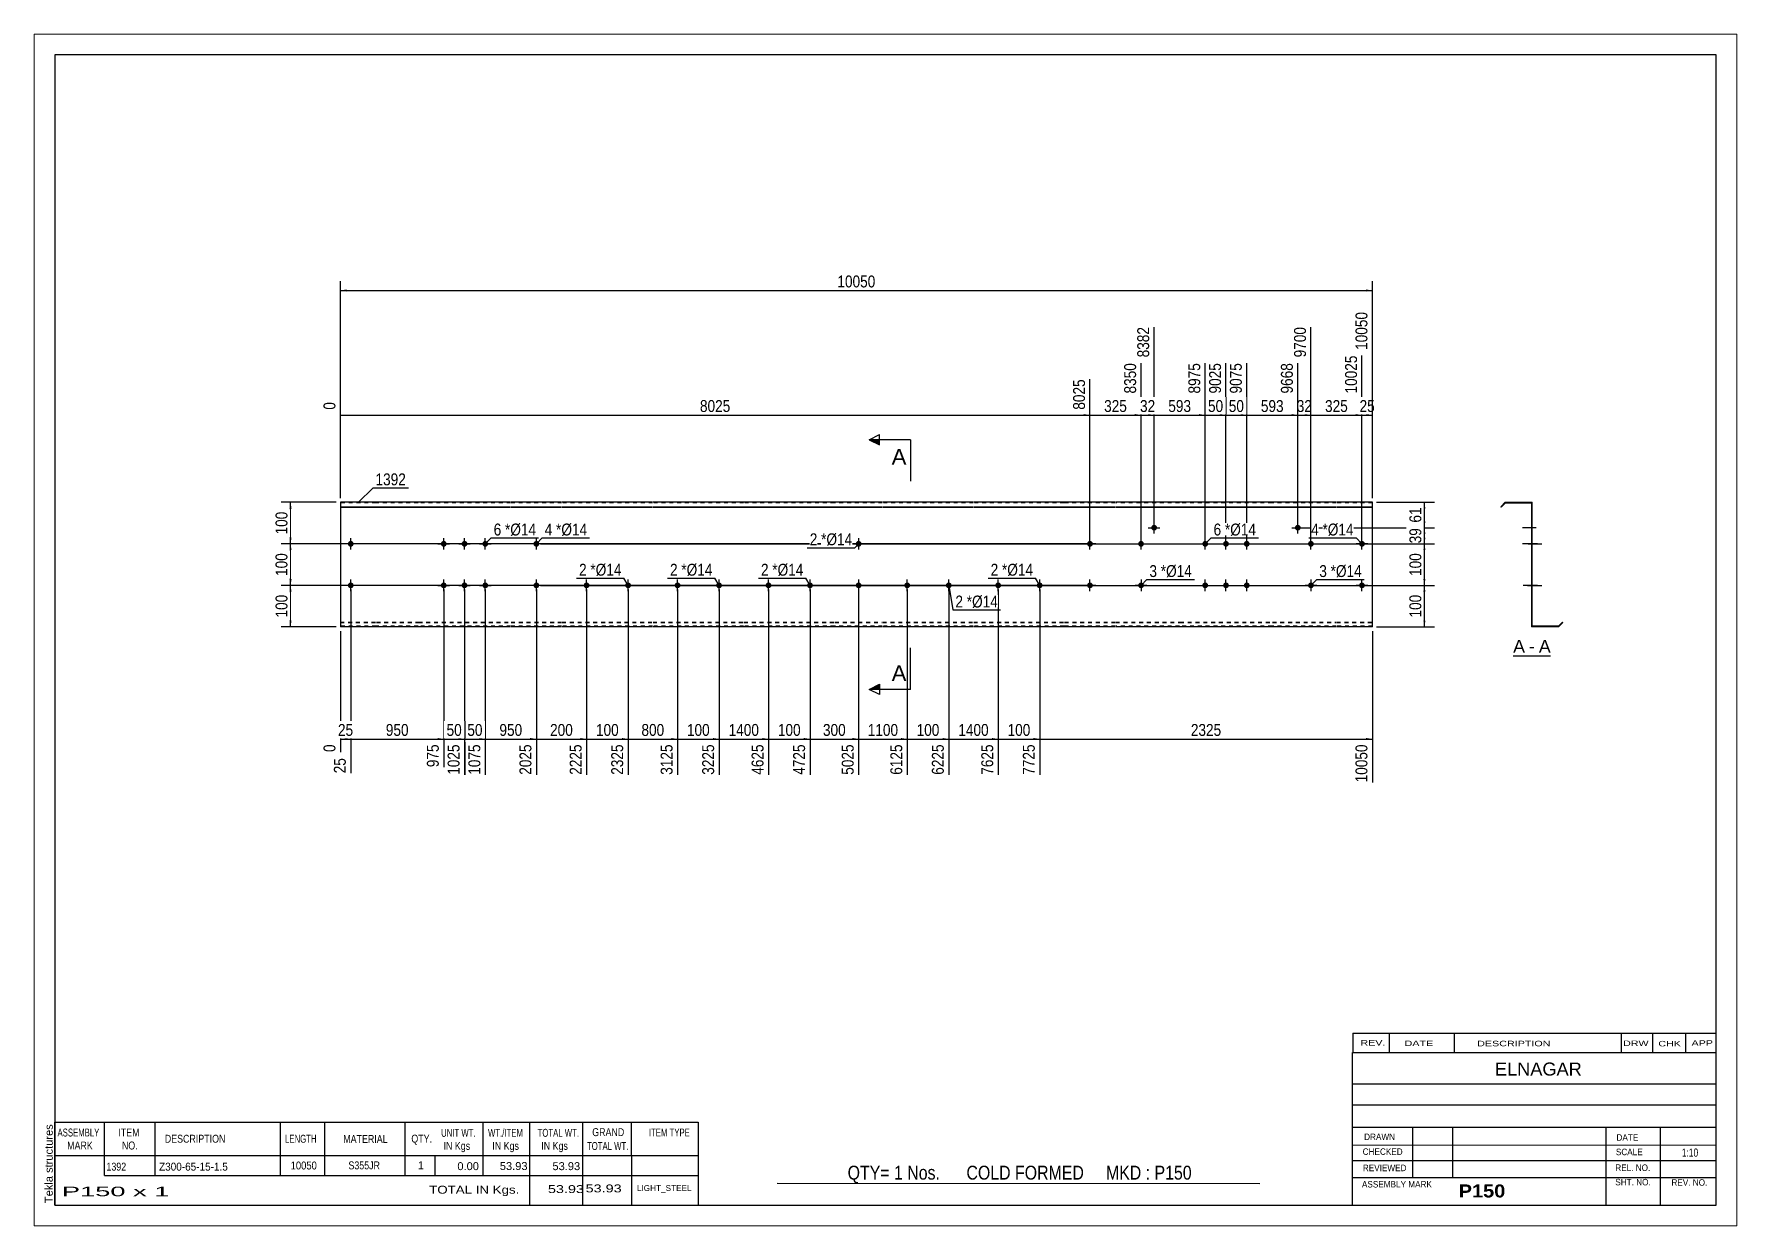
# Paper-space layout 'Layout1' of a CAD drawing. Header units: millimetres. Extents: x 0 to 410, y 0 to 287.
# The model-space entities are those that its viewports show. They can reach past a viewport. Long polylines and large blocks are cut down to what shows.
import ezdxf

# ---------------------------------------------------------------- set-up
doc = ezdxf.new("R2010")
doc.units = ezdxf.units.MM
doc.linetypes.add('DXK_LINE_DOT1', pattern=[1.8814, 0.9407, -0.9407])
doc.layers.add('Viewport layer', color=7, linetype='Continuous', plot=False)
doc.styles.add('Arial', font='ARIAL.TTF', dxfattribs={"height": 0.2})
doc.styles.add('Arial Bold', font='ARIALBD.TTF', dxfattribs={"height": 0.2})
doc.styles.add('Arial Narrow', font='ARIALN.TTF', dxfattribs={"height": 0.2})

# ---------------------------------------------------------------- blocks, each defined once
blk = doc.blocks.new('Unknown-629091859-2135')
at = {"color": 5, "linetype": 'Continuous'}
for p, q in [((331.25, 122.75), (-68.75, 122.75)), ((-68.75, 122.75), (-68.75, -154.25)), ((331.25, -154.25), (331.25, 122.75)), ((-68.75, -154.25), (331.25, -154.25))]:
    blk.add_line(p, q, dxfattribs=at)
at = {"color": 174, "linetype": 'Continuous', "style": 'Arial'}
blk.add_text('Tekla structures', height=1.9102, rotation=90, dxfattribs=at).set_placement((-69.25, -153.75))
blk = doc.blocks.new('Unknown-629091859-12 - 1242')
at = {"color": 7, "linetype": 'Continuous'}
blk.add_line((282.37, -21.95), (291.4, -21.95), dxfattribs=at)
at = {"color": 0, "linetype": 'Continuous'}
blk.add_wipeout([(285.21, -21.2), (285.21, -18), (282.37, -18), (282.37, -21.2)], dxfattribs=at)
blk.add_wipeout([(287.6, -21.2), (287.6, -18), (286.17, -18), (286.17, -21.2)], dxfattribs=at)
at = {"color": 96, "linetype": 'Continuous', "style": 'Arial'}
blk.add_text('A', height=3.06, dxfattribs=at).set_placement((282.37, -21.2))
at = {"color": 0, "linetype": 'Continuous'}
blk.add_wipeout([(291.4, -21.2), (291.4, -18), (288.56, -18), (288.56, -21.2)], dxfattribs=at)
at = {"color": 96, "linetype": 'Continuous', "style": 'Arial'}
for s, p in [('-', (286.17, -21.2)), ('A', (288.56, -21.2))]:
    blk.add_text(s, height=3.06, dxfattribs=at).set_placement(p)
blk = doc.blocks.new('Bolt-629091859-1223 - 1203')
at = {"linetype": 'Continuous'}
for points in [[(207.53, 5, -1), (208.93, 5, -1)], [(212.53, 5, -1), (213.93, 5, -1)], [(217.53, 5, -1), (218.93, 5, -1)], [(207.53, -5, -1), (208.93, -5, -1)], [(212.53, -5, -1), (213.93, -5, -1)], [(217.53, -5, -1), (218.93, -5, -1)]]:
    blk.add_hatch(color=3, dxfattribs=at).paths.add_polyline_path(points)
at = {"color": 3, "linetype": 'Continuous'}
for p, q in [((206.83, 5), (209.63, 5)), ((208.23, 3.6), (208.23, 6.4)), ((211.83, 5), (214.63, 5)), ((213.23, 3.6), (213.23, 6.4)), ((216.83, 5), (219.63, 5)), ((218.23, 3.6), (218.23, 6.4)), ((208.23, -6.4), (208.23, -3.6)), ((213.23, -6.4), (213.23, -3.6)), ((218.23, -6.4), (218.23, -3.6)), ((206.83, -5), (209.63, -5)), ((211.83, -5), (214.63, -5)), ((216.83, -5), (219.63, -5))]:
    blk.add_line(p, q, dxfattribs=at)
blk = doc.blocks.new('Part-629091859-1218 - 1203')
at = {"color": 2, "linetype": 'Continuous'}
for p, q in [((0, 15), (0, -15)), ((8.6, 15), (0, 15)), ((0, 13.94), (8.6, 13.94)), ((0, 13.83), (8.6, 13.83)), ((18.7, 15), (8.7, 15)), ((8.7, 13.94), (18.7, 13.94)), ((8.7, 13.83), (18.7, 13.83)), ((40.99, 15), (18.8, 15)), ((18.8, 13.94), (40.99, 13.94)), ((18.8, 13.83), (40.99, 13.83)), ((53.28, 15), (41.09, 15)), ((41.09, 13.94), (53.28, 13.94)), ((41.09, 13.83), (53.28, 13.83)), ((75.18, 15), (53.38, 15)), ((53.38, 13.94), (75.18, 13.94)), ((53.38, 13.83), (75.18, 13.83)), ((97.08, 15), (75.28, 15)), ((75.28, 13.94), (97.08, 13.94)), ((75.28, 13.83), (97.08, 13.83)), ((118.98, 15), (97.18, 15)), ((97.18, 13.94), (118.98, 13.94)), ((97.18, 13.83), (118.98, 13.83)), ((130.48, 15), (119.08, 15)), ((119.08, 13.94), (130.48, 13.94)), ((119.08, 13.83), (130.48, 13.83)), ((152.38, 15), (130.58, 15)), ((130.58, 13.94), (152.38, 13.94)), ((130.58, 13.83), (152.38, 13.83)), ((174.28, 15), (152.48, 15)), ((152.48, 13.94), (174.28, 13.94)), ((152.48, 13.83), (174.28, 13.83)), ((186.58, 15), (174.38, 15)), ((174.38, 13.94), (186.58, 13.94)), ((174.38, 13.83), (186.58, 13.83)), ((202.03, 15), (186.68, 15)), ((186.68, 13.94), (202.03, 13.94)), ((186.68, 13.83), (202.03, 13.83)), ((224.32, 15), (202.13, 15)), ((202.13, 13.94), (224.32, 13.94)), ((202.13, 13.83), (224.32, 13.83)), ((239.78, 15), (224.42, 15)), ((224.42, 13.94), (239.78, 13.94)), ((224.42, 13.83), (239.78, 13.83)), ((248.47, 15), (239.88, 15)), ((239.88, 13.94), (248.47, 13.94)), ((239.88, 13.83), (248.47, 13.83)), ((248.47, 13.94), (248.47, 15)), ((248.47, -15), (248.47, 13.94)), ((8.6, -15), (0, -15)), ((18.7, -15), (8.7, -15)), ((40.99, -15), (18.8, -15)), ((53.28, -15), (41.09, -15)), ((75.18, -15), (53.38, -15)), ((97.08, -15), (75.28, -15)), ((118.98, -15), (97.18, -15)), ((130.48, -15), (119.08, -15)), ((152.38, -15), (130.58, -15)), ((174.28, -15), (152.48, -15)), ((186.58, -15), (174.38, -15)), ((202.03, -15), (186.68, -15)), ((224.32, -15), (202.13, -15)), ((239.78, -15), (224.42, -15)), ((248.47, -15), (239.88, -15))]:
    blk.add_line(p, q, dxfattribs=at)
at = {"color": 7, "linetype": 'DXK_LINE_DOT1'}
for p, q in [((8.6, 14.85), (0, 14.85)), ((18.7, 14.85), (8.7, 14.85)), ((40.99, 14.85), (18.8, 14.85)), ((53.28, 14.85), (41.09, 14.85)), ((75.18, 14.85), (53.38, 14.85)), ((97.08, 14.85), (75.28, 14.85)), ((118.98, 14.85), (97.18, 14.85)), ((130.48, 14.85), (119.08, 14.85)), ((152.38, 14.85), (130.58, 14.85)), ((174.28, 14.85), (152.48, 14.85)), ((186.58, 14.85), (174.38, 14.85)), ((202.03, 14.85), (186.68, 14.85)), ((224.32, 14.85), (202.13, 14.85)), ((239.78, 14.85), (224.42, 14.85)), ((248.47, 14.85), (239.88, 14.85)), ((0, -13.83), (8.6, -13.83)), ((0, -13.94), (8.6, -13.94)), ((8.6, -14.85), (0, -14.85)), ((8.7, -13.83), (18.7, -13.83)), ((8.7, -13.94), (18.7, -13.94)), ((18.7, -14.85), (8.7, -14.85)), ((18.8, -13.83), (40.99, -13.83)), ((18.8, -13.94), (40.99, -13.94)), ((40.99, -14.85), (18.8, -14.85)), ((41.09, -13.83), (53.28, -13.83)), ((41.09, -13.94), (53.28, -13.94)), ((53.28, -14.85), (41.09, -14.85)), ((53.38, -13.83), (75.18, -13.83)), ((53.38, -13.94), (75.18, -13.94)), ((75.18, -14.85), (53.38, -14.85)), ((75.28, -13.83), (97.08, -13.83)), ((75.28, -13.94), (97.08, -13.94)), ((97.08, -14.85), (75.28, -14.85)), ((97.18, -13.83), (118.98, -13.83)), ((97.18, -13.94), (118.98, -13.94)), ((118.98, -14.85), (97.18, -14.85)), ((119.08, -13.83), (130.48, -13.83)), ((119.08, -13.94), (130.48, -13.94)), ((130.48, -14.85), (119.08, -14.85)), ((130.58, -13.83), (152.38, -13.83)), ((130.58, -13.94), (152.38, -13.94)), ((152.38, -14.85), (130.58, -14.85)), ((152.48, -13.83), (174.28, -13.83)), ((152.48, -13.94), (174.28, -13.94)), ((174.28, -14.85), (152.48, -14.85)), ((174.38, -13.83), (186.58, -13.83)), ((174.38, -13.94), (186.58, -13.94)), ((186.58, -14.85), (174.38, -14.85)), ((186.68, -13.83), (202.03, -13.83)), ((186.68, -13.94), (202.03, -13.94)), ((202.03, -14.85), (186.68, -14.85)), ((202.13, -13.83), (224.32, -13.83)), ((202.13, -13.94), (224.32, -13.94)), ((224.32, -14.85), (202.13, -14.85)), ((224.42, -13.83), (239.78, -13.83)), ((224.42, -13.94), (239.78, -13.94)), ((239.78, -14.85), (224.42, -14.85)), ((239.88, -13.83), (248.47, -13.83)), ((239.88, -13.94), (248.47, -13.94)), ((248.47, -14.85), (239.88, -14.85))]:
    blk.add_line(p, q, dxfattribs=at)
blk = doc.blocks.new('Bolt-629091859-1219 - 1203')
at = {"linetype": 'Continuous'}
for points in [[(158.38, -4.3, -1), (158.38, -5.7, -1)], [(168.38, -4.3, -1), (168.38, -5.7, -1)]]:
    blk.add_hatch(color=3, dxfattribs=at).paths.add_polyline_path(points)
at = {"color": 3, "linetype": 'Continuous'}
for p, q in [((158.38, -6.4), (158.38, -3.6)), ((168.38, -6.4), (168.38, -3.6)), ((156.98, -5), (159.78, -5)), ((166.98, -5), (169.78, -5))]:
    blk.add_line(p, q, dxfattribs=at)
blk = doc.blocks.new('Bolt-629091859-1220 - 1203')
at = {"linetype": 'Continuous'}
for points in [[(136.48, -4.3, -1), (136.48, -5.7, -1)], [(146.48, -4.3, -1), (146.48, -5.7, -1)]]:
    blk.add_hatch(color=3, dxfattribs=at).paths.add_polyline_path(points)
at = {"color": 3, "linetype": 'Continuous'}
for p, q in [((136.48, -6.4), (136.48, -3.6)), ((146.48, -6.4), (146.48, -3.6)), ((135.08, -5), (137.88, -5)), ((145.08, -5), (147.88, -5))]:
    blk.add_line(p, q, dxfattribs=at)
blk = doc.blocks.new('Bolt-629091859-1221 - 1203')
at = {"linetype": 'Continuous'}
for points in [[(103.08, -4.3, -1), (103.08, -5.7, -1)], [(113.08, -4.3, -1), (113.08, -5.7, -1)]]:
    blk.add_hatch(color=3, dxfattribs=at).paths.add_polyline_path(points)
at = {"color": 3, "linetype": 'Continuous'}
for p, q in [((103.08, -6.4), (103.08, -3.6)), ((113.08, -6.4), (113.08, -3.6)), ((101.68, -5), (104.48, -5)), ((111.68, -5), (114.48, -5))]:
    blk.add_line(p, q, dxfattribs=at)
blk = doc.blocks.new('Bolt-629091859-1222 - 1203')
at = {"linetype": 'Continuous'}
for points in [[(81.18, -4.3, -1), (81.18, -5.7, -1)], [(91.18, -4.3, -1), (91.18, -5.7, -1)]]:
    blk.add_hatch(color=3, dxfattribs=at).paths.add_polyline_path(points)
at = {"color": 3, "linetype": 'Continuous'}
for p, q in [((81.18, -6.4), (81.18, -3.6)), ((91.18, -6.4), (91.18, -3.6)), ((79.78, -5), (82.58, -5)), ((89.78, -5), (92.58, -5))]:
    blk.add_line(p, q, dxfattribs=at)
blk = doc.blocks.new('Bolt-629091859-1224 - 1203')
at = {"linetype": 'Continuous'}
blk.add_hatch(color=3, dxfattribs=at).paths.add_polyline_path([(195.23, 8.88, -1), (196.63, 8.88, -1)])
at = {"color": 3, "linetype": 'Continuous'}
for p, q in [((194.53, 8.88), (197.33, 8.88)), ((195.93, 7.48), (195.93, 10.28))]:
    blk.add_line(p, q, dxfattribs=at)
blk = doc.blocks.new('Bolt-629091859-1225 - 1203')
at = {"linetype": 'Continuous'}
for points in [[(24.19, 5, -1), (25.59, 5, -1)], [(29.19, 5, -1), (30.59, 5, -1)], [(34.19, 5, -1), (35.59, 5, -1)], [(24.19, -5, -1), (25.59, -5, -1)], [(29.19, -5, -1), (30.59, -5, -1)], [(34.19, -5, -1), (35.59, -5, -1)]]:
    blk.add_hatch(color=3, dxfattribs=at).paths.add_polyline_path(points)
at = {"color": 3, "linetype": 'Continuous'}
for p, q in [((23.49, 5), (26.29, 5)), ((24.89, 3.6), (24.89, 6.4)), ((28.49, 5), (31.29, 5)), ((29.89, 3.6), (29.89, 6.4)), ((33.49, 5), (36.29, 5)), ((34.89, 3.6), (34.89, 6.4)), ((24.89, -6.4), (24.89, -3.6)), ((29.89, -6.4), (29.89, -3.6)), ((34.89, -6.4), (34.89, -3.6)), ((23.49, -5), (26.29, -5)), ((28.49, -5), (31.29, -5)), ((33.49, -5), (36.29, -5))]:
    blk.add_line(p, q, dxfattribs=at)
blk = doc.blocks.new('Bolt-629091859-1226 - 1203')
at = {"linetype": 'Continuous'}
for points in [[(1.8, -5, -1), (3.2, -5, -1)], [(46.49, -5, -1), (47.89, -5, -1)]]:
    blk.add_hatch(color=3, dxfattribs=at).paths.add_polyline_path(points)
at = {"color": 3, "linetype": 'Continuous'}
for p, q in [((2.5, -6.4), (2.5, -3.6)), ((47.19, -6.4), (47.19, -3.6)), ((3.9, -5), (1.1, -5)), ((48.59, -5), (45.79, -5))]:
    blk.add_line(p, q, dxfattribs=at)
blk = doc.blocks.new('Bolt-629091859-1227 - 1203')
at = {"linetype": 'Continuous'}
for points in [[(1.8, 5, -1), (3.2, 5, -1)], [(46.49, 5, -1), (47.89, 5, -1)]]:
    blk.add_hatch(color=3, dxfattribs=at).paths.add_polyline_path(points)
at = {"color": 3, "linetype": 'Continuous'}
for p, q in [((3.9, 5), (1.1, 5)), ((2.5, 3.6), (2.5, 6.4)), ((48.59, 5), (45.79, 5)), ((47.19, 3.6), (47.19, 6.4))]:
    blk.add_line(p, q, dxfattribs=at)
blk = doc.blocks.new('Bolt-629091859-1228 - 1203')
at = {"linetype": 'Continuous'}
blk.add_hatch(color=3, dxfattribs=at).paths.add_polyline_path([(192.08, 5, -1), (193.48, 5, -1)])
at = {"color": 3, "linetype": 'Continuous'}
for p, q in [((191.38, 5), (194.18, 5)), ((192.78, 3.6), (192.78, 6.4))]:
    blk.add_line(p, q, dxfattribs=at)
blk = doc.blocks.new('Bolt-629091859-1229 - 1203')
at = {"linetype": 'Continuous'}
blk.add_hatch(color=3, dxfattribs=at).paths.add_polyline_path([(193.48, -5, -1), (192.08, -5, -1)])
at = {"color": 3, "linetype": 'Continuous'}
for p, q in [((192.78, -3.6), (192.78, -6.4)), ((194.18, -5), (191.38, -5))]:
    blk.add_line(p, q, dxfattribs=at)
blk = doc.blocks.new('Bolt-629091859-1230 - 1203')
at = {"linetype": 'Continuous'}
blk.add_hatch(color=3, dxfattribs=at).paths.add_polyline_path([(229.82, 8.88, -1), (231.22, 8.88, -1)])
at = {"color": 3, "linetype": 'Continuous'}
for p, q in [((229.12, 8.88), (231.92, 8.88)), ((230.52, 7.48), (230.52, 10.28))]:
    blk.add_line(p, q, dxfattribs=at)
blk = doc.blocks.new('Bolt-629091859-1231 - 1203')
at = {"linetype": 'Continuous'}
blk.add_hatch(color=3, dxfattribs=at).paths.add_polyline_path([(232.98, 5, -1), (234.38, 5, -1)])
at = {"color": 3, "linetype": 'Continuous'}
for p, q in [((232.28, 5), (235.08, 5)), ((233.68, 3.6), (233.68, 6.4))]:
    blk.add_line(p, q, dxfattribs=at)
blk = doc.blocks.new('Bolt-629091859-1232 - 1203')
at = {"linetype": 'Continuous'}
blk.add_hatch(color=3, dxfattribs=at).paths.add_polyline_path([(234.38, -5, -1), (232.98, -5, -1)])
at = {"color": 3, "linetype": 'Continuous'}
for p, q in [((233.68, -3.6), (233.68, -6.4)), ((235.08, -5), (232.28, -5))]:
    blk.add_line(p, q, dxfattribs=at)
blk = doc.blocks.new('Bolt-629091859-1233 - 1203')
at = {"linetype": 'Continuous'}
for points in [[(179.78, 5, -1), (181.18, 5, -1)], [(245.27, 5, -1), (246.67, 5, -1)]]:
    blk.add_hatch(color=3, dxfattribs=at).paths.add_polyline_path(points)
at = {"color": 3, "linetype": 'Continuous'}
for p, q in [((181.88, 5), (179.08, 5)), ((180.48, 3.6), (180.48, 6.4)), ((247.37, 5), (244.57, 5)), ((245.97, 3.6), (245.97, 6.4))]:
    blk.add_line(p, q, dxfattribs=at)
blk = doc.blocks.new('Bolt-629091859-1234 - 1203')
at = {"linetype": 'Continuous'}
for points in [[(179.78, -5, -1), (181.18, -5, -1)], [(245.27, -5, -1), (246.67, -5, -1)]]:
    blk.add_hatch(color=3, dxfattribs=at).paths.add_polyline_path(points)
at = {"color": 3, "linetype": 'Continuous'}
for p, q in [((180.48, -6.4), (180.48, -3.6)), ((245.97, -6.4), (245.97, -3.6)), ((181.88, -5), (179.08, -5)), ((247.37, -5), (244.57, -5))]:
    blk.add_line(p, q, dxfattribs=at)
blk = doc.blocks.new('Bolt-629091859-1235 - 1203')
at = {"linetype": 'Continuous'}
for points in [[(125.48, 5, -1), (124.08, 5, -1)], [(125.48, -5, -1), (124.08, -5, -1)]]:
    blk.add_hatch(color=3, dxfattribs=at).paths.add_polyline_path(points)
at = {"color": 3, "linetype": 'Continuous'}
for p, q in [((126.18, 5), (123.38, 5)), ((124.78, 6.4), (124.78, 3.6)), ((124.78, -3.6), (124.78, -6.4)), ((126.18, -5), (123.38, -5))]:
    blk.add_line(p, q, dxfattribs=at)
blk = doc.blocks.new('Bolt-629091859-1236 - 1203')
at = {"linetype": 'Continuous'}
for points in [[(59.28, -4.3, -1), (59.28, -5.7, -1)], [(69.28, -4.3, -1), (69.28, -5.7, -1)]]:
    blk.add_hatch(color=3, dxfattribs=at).paths.add_polyline_path(points)
at = {"color": 3, "linetype": 'Continuous'}
for p, q in [((59.28, -6.4), (59.28, -3.6)), ((69.28, -6.4), (69.28, -3.6)), ((57.88, -5), (60.68, -5)), ((67.88, -5), (70.68, -5))]:
    blk.add_line(p, q, dxfattribs=at)
blk = doc.blocks.new('Bolt-629091859-1248 - 1242')
at = {"linetype": 'Continuous'}
blk.add_hatch(color=3, dxfattribs=at).paths.add_polyline_path([(286.96, -5.7), (286.96, -4.3), (286.81, -4.3), (286.81, -5.7)])
blk.add_hatch(color=3, dxfattribs=at).paths.add_polyline_path([(286.96, -5.7), (286.96, -4.3), (286.81, -4.3), (286.81, -5.7)])
at = {"color": 3, "linetype": 'Continuous'}
for p, q in [((285.86, -5), (288.61, -5)), ((285.86, -5), (288.61, -5)), ((286.81, -4.3), (286.96, -4.3)), ((286.81, -4.3), (286.96, -4.3)), ((286.81, -5.7), (286.96, -5.7)), ((286.81, -5.7), (286.96, -5.7))]:
    blk.add_line(p, q, dxfattribs=at)
blk = doc.blocks.new('Part-629091859-1244 - 1242')
at = {"color": 2, "linetype": 'Continuous'}
for p, q in [((280.46, 15), (279.4, 13.94)), ((279.4, 13.94), (279.51, 13.83)), ((279.51, 13.83), (280.52, 14.85)), ((280.46, 15), (286.96, 15)), ((280.52, 14.85), (286.81, 14.85)), ((286.81, 14.85), (286.81, -15)), ((286.96, -14.85), (286.96, 15)), ((293.31, -15), (286.81, -15)), ((293.25, -14.85), (286.96, -14.85)), ((294.27, -13.83), (293.25, -14.85)), ((293.31, -15), (294.37, -13.94)), ((294.37, -13.94), (294.27, -13.83))]:
    blk.add_line(p, q, dxfattribs=at)
blk = doc.blocks.new('Bolt-629091859-1245 - 1242')
at = {"linetype": 'Continuous'}
blk.add_hatch(color=3, dxfattribs=at).paths.add_polyline_path([(286.96, -5.7), (286.96, -4.3), (286.81, -4.3), (286.81, -5.7)])
blk.add_hatch(color=3, dxfattribs=at).paths.add_polyline_path([(286.96, -5.7), (286.96, -4.3), (286.81, -4.3), (286.81, -5.7)])
at = {"color": 3, "linetype": 'Continuous'}
for p, q in [((285.86, -5), (288.61, -5)), ((285.86, -5), (288.61, -5)), ((286.81, -4.3), (286.96, -4.3)), ((286.81, -4.3), (286.96, -4.3)), ((286.81, -5.7), (286.96, -5.7)), ((286.81, -5.7), (286.96, -5.7))]:
    blk.add_line(p, q, dxfattribs=at)
blk = doc.blocks.new('Bolt-629091859-1246 - 1242')
at = {"linetype": 'Continuous'}
blk.add_hatch(color=3, dxfattribs=at).paths.add_polyline_path([(286.96, -5.7), (286.96, -4.3), (286.81, -4.3), (286.81, -5.7)])
blk.add_hatch(color=3, dxfattribs=at).paths.add_polyline_path([(286.96, -5.7), (286.96, -4.3), (286.81, -4.3), (286.81, -5.7)])
at = {"color": 3, "linetype": 'Continuous'}
for p, q in [((285.86, -5), (288.61, -5)), ((285.86, -5), (288.61, -5)), ((286.81, -4.3), (286.96, -4.3)), ((286.81, -4.3), (286.96, -4.3)), ((286.81, -5.7), (286.96, -5.7)), ((286.81, -5.7), (286.96, -5.7))]:
    blk.add_line(p, q, dxfattribs=at)
blk = doc.blocks.new('Bolt-629091859-1247 - 1242')
at = {"linetype": 'Continuous'}
blk.add_hatch(color=3, dxfattribs=at).paths.add_polyline_path([(286.96, -5.7), (286.96, -4.3), (286.81, -4.3), (286.81, -5.7)])
blk.add_hatch(color=3, dxfattribs=at).paths.add_polyline_path([(286.96, -5.7), (286.96, -4.3), (286.81, -4.3), (286.81, -5.7)])
at = {"color": 3, "linetype": 'Continuous'}
for p, q in [((285.86, -5), (288.61, -5)), ((285.86, -5), (288.61, -5)), ((286.81, -4.3), (286.96, -4.3)), ((286.81, -4.3), (286.96, -4.3)), ((286.81, -5.7), (286.96, -5.7)), ((286.81, -5.7), (286.96, -5.7))]:
    blk.add_line(p, q, dxfattribs=at)
blk = doc.blocks.new('Bolt-629091859-1249 - 1242')
at = {"linetype": 'Continuous'}
for points in [[(286.81, 5.7), (286.81, 4.3), (286.96, 4.3), (286.96, 5.7)], [(286.81, 5.7), (286.81, 4.3), (286.96, 4.3), (286.96, 5.7)], [(286.81, 5.7), (286.81, 4.3), (286.96, 4.3), (286.96, 5.7)], [(286.81, -4.3), (286.81, -5.7), (286.96, -5.7), (286.96, -4.3)], [(286.81, -4.3), (286.81, -5.7), (286.96, -5.7), (286.96, -4.3)], [(286.81, -4.3), (286.81, -5.7), (286.96, -5.7), (286.96, -4.3)]]:
    blk.add_hatch(color=3, dxfattribs=at).paths.add_polyline_path(points)
at = {"color": 3, "linetype": 'Continuous'}
for p, q in [((288.26, 5), (284.96, 5)), ((288.26, 5), (284.96, 5)), ((288.26, 5), (284.96, 5)), ((286.96, 5.7), (286.81, 5.7)), ((286.96, 5.7), (286.81, 5.7)), ((286.96, 5.7), (286.81, 5.7)), ((286.96, 4.3), (286.81, 4.3)), ((286.96, 4.3), (286.81, 4.3)), ((286.96, 4.3), (286.81, 4.3)), ((288.26, -5), (284.96, -5)), ((288.26, -5), (284.96, -5)), ((288.26, -5), (284.96, -5)), ((286.96, -4.3), (286.81, -4.3)), ((286.96, -4.3), (286.81, -4.3)), ((286.96, -4.3), (286.81, -4.3)), ((286.96, -5.7), (286.81, -5.7)), ((286.96, -5.7), (286.81, -5.7)), ((286.96, -5.7), (286.81, -5.7))]:
    blk.add_line(p, q, dxfattribs=at)
blk = doc.blocks.new('Bolt-629091859-1250 - 1242')
at = {"linetype": 'Continuous'}
blk.add_hatch(color=3, dxfattribs=at).paths.add_polyline_path([(286.81, 9.58), (286.81, 8.18), (286.96, 8.18), (286.96, 9.58)])
at = {"color": 3, "linetype": 'Continuous'}
for p, q in [((287.91, 8.88), (284.61, 8.88)), ((286.96, 9.58), (286.81, 9.58)), ((286.96, 8.18), (286.81, 8.18))]:
    blk.add_line(p, q, dxfattribs=at)
blk = doc.blocks.new('Bolt-629091859-1251 - 1242')
at = {"linetype": 'Continuous'}
for points in [[(286.81, 5.7), (286.81, 4.3), (286.96, 4.3), (286.96, 5.7)], [(286.81, 5.7), (286.81, 4.3), (286.96, 4.3), (286.96, 5.7)], [(286.81, 5.7), (286.81, 4.3), (286.96, 4.3), (286.96, 5.7)], [(286.81, -4.3), (286.81, -5.7), (286.96, -5.7), (286.96, -4.3)], [(286.81, -4.3), (286.81, -5.7), (286.96, -5.7), (286.96, -4.3)], [(286.81, -4.3), (286.81, -5.7), (286.96, -5.7), (286.96, -4.3)]]:
    blk.add_hatch(color=3, dxfattribs=at).paths.add_polyline_path(points)
at = {"color": 3, "linetype": 'Continuous'}
for p, q in [((288.26, 5), (284.96, 5)), ((288.26, 5), (284.96, 5)), ((288.26, 5), (284.96, 5)), ((286.96, 5.7), (286.81, 5.7)), ((286.96, 5.7), (286.81, 5.7)), ((286.96, 5.7), (286.81, 5.7)), ((286.96, 4.3), (286.81, 4.3)), ((286.96, 4.3), (286.81, 4.3)), ((286.96, 4.3), (286.81, 4.3)), ((288.26, -5), (284.96, -5)), ((288.26, -5), (284.96, -5)), ((288.26, -5), (284.96, -5)), ((286.96, -4.3), (286.81, -4.3)), ((286.96, -4.3), (286.81, -4.3)), ((286.96, -4.3), (286.81, -4.3)), ((286.96, -5.7), (286.81, -5.7)), ((286.96, -5.7), (286.81, -5.7)), ((286.96, -5.7), (286.81, -5.7))]:
    blk.add_line(p, q, dxfattribs=at)
blk = doc.blocks.new('Bolt-629091859-1252 - 1242')
at = {"linetype": 'Continuous'}
blk.add_hatch(color=3, dxfattribs=at).paths.add_polyline_path([(286.81, -4.3), (286.81, -5.7), (286.96, -5.7), (286.96, -4.3)])
blk.add_hatch(color=3, dxfattribs=at).paths.add_polyline_path([(286.81, -4.3), (286.81, -5.7), (286.96, -5.7), (286.96, -4.3)])
at = {"color": 3, "linetype": 'Continuous'}
for p, q in [((286.01, -5), (289.31, -5)), ((286.01, -5), (289.31, -5)), ((286.81, -4.3), (286.96, -4.3)), ((286.81, -4.3), (286.96, -4.3)), ((286.81, -5.7), (286.96, -5.7)), ((286.81, -5.7), (286.96, -5.7))]:
    blk.add_line(p, q, dxfattribs=at)
blk = doc.blocks.new('Bolt-629091859-1253 - 1242')
at = {"linetype": 'Continuous'}
blk.add_hatch(color=3, dxfattribs=at).paths.add_polyline_path([(286.81, 5.7), (286.81, 4.3), (286.96, 4.3), (286.96, 5.7)])
blk.add_hatch(color=3, dxfattribs=at).paths.add_polyline_path([(286.81, 5.7), (286.81, 4.3), (286.96, 4.3), (286.96, 5.7)])
at = {"color": 3, "linetype": 'Continuous'}
for p, q in [((286.01, 5), (289.31, 5)), ((286.01, 5), (289.31, 5)), ((286.81, 5.7), (286.96, 5.7)), ((286.81, 5.7), (286.96, 5.7)), ((286.81, 4.3), (286.96, 4.3)), ((286.81, 4.3), (286.96, 4.3))]:
    blk.add_line(p, q, dxfattribs=at)
blk = doc.blocks.new('Bolt-629091859-1254 - 1242')
at = {"linetype": 'Continuous'}
blk.add_hatch(color=3, dxfattribs=at).paths.add_polyline_path([(286.81, 5.7), (286.81, 4.3), (286.96, 4.3), (286.96, 5.7)])
at = {"color": 3, "linetype": 'Continuous'}
for p, q in [((287.91, 5), (284.61, 5)), ((286.96, 5.7), (286.81, 5.7)), ((286.96, 4.3), (286.81, 4.3))]:
    blk.add_line(p, q, dxfattribs=at)
blk = doc.blocks.new('Bolt-629091859-1255 - 1242')
at = {"linetype": 'Continuous'}
blk.add_hatch(color=3, dxfattribs=at).paths.add_polyline_path([(286.96, -5.7), (286.96, -4.3), (286.81, -4.3), (286.81, -5.7)])
at = {"color": 3, "linetype": 'Continuous'}
for p, q in [((286.96, -4.3), (286.81, -4.3)), ((287.76, -5), (286.81, -5)), ((286.96, -5.7), (286.81, -5.7))]:
    blk.add_line(p, q, dxfattribs=at)
blk = doc.blocks.new('Bolt-629091859-1256 - 1242')
at = {"linetype": 'Continuous'}
blk.add_hatch(color=3, dxfattribs=at).paths.add_polyline_path([(286.81, 9.58), (286.81, 8.18), (286.96, 8.18), (286.96, 9.58)])
at = {"color": 3, "linetype": 'Continuous'}
for p, q in [((287.91, 8.88), (284.61, 8.88)), ((286.96, 9.58), (286.81, 9.58)), ((286.96, 8.18), (286.81, 8.18))]:
    blk.add_line(p, q, dxfattribs=at)
blk = doc.blocks.new('Bolt-629091859-1257 - 1242')
at = {"linetype": 'Continuous'}
blk.add_hatch(color=3, dxfattribs=at).paths.add_polyline_path([(286.81, 5.7), (286.81, 4.3), (286.96, 4.3), (286.96, 5.7)])
at = {"color": 3, "linetype": 'Continuous'}
for p, q in [((287.91, 5), (284.61, 5)), ((286.96, 5.7), (286.81, 5.7)), ((286.96, 4.3), (286.81, 4.3))]:
    blk.add_line(p, q, dxfattribs=at)
blk = doc.blocks.new('Bolt-629091859-1258 - 1242')
at = {"linetype": 'Continuous'}
blk.add_hatch(color=3, dxfattribs=at).paths.add_polyline_path([(286.96, -5.7), (286.96, -4.3), (286.81, -4.3), (286.81, -5.7)])
at = {"color": 3, "linetype": 'Continuous'}
for p, q in [((286.96, -4.3), (286.81, -4.3)), ((287.76, -5), (286.81, -5)), ((286.96, -5.7), (286.81, -5.7))]:
    blk.add_line(p, q, dxfattribs=at)
blk = doc.blocks.new('Bolt-629091859-1259 - 1242')
at = {"linetype": 'Continuous'}
blk.add_hatch(color=3, dxfattribs=at).paths.add_polyline_path([(286.81, 5.7), (286.81, 4.3), (286.96, 4.3), (286.96, 5.7)])
blk.add_hatch(color=3, dxfattribs=at).paths.add_polyline_path([(286.81, 5.7), (286.81, 4.3), (286.96, 4.3), (286.96, 5.7)])
at = {"color": 3, "linetype": 'Continuous'}
for p, q in [((286.01, 5), (289.31, 5)), ((286.01, 5), (289.31, 5)), ((286.81, 5.7), (286.96, 5.7)), ((286.81, 5.7), (286.96, 5.7)), ((286.81, 4.3), (286.96, 4.3)), ((286.81, 4.3), (286.96, 4.3))]:
    blk.add_line(p, q, dxfattribs=at)
blk = doc.blocks.new('Bolt-629091859-1260 - 1242')
at = {"linetype": 'Continuous'}
blk.add_hatch(color=3, dxfattribs=at).paths.add_polyline_path([(286.81, -4.3), (286.81, -5.7), (286.96, -5.7), (286.96, -4.3)])
blk.add_hatch(color=3, dxfattribs=at).paths.add_polyline_path([(286.81, -4.3), (286.81, -5.7), (286.96, -5.7), (286.96, -4.3)])
at = {"color": 3, "linetype": 'Continuous'}
for p, q in [((286.01, -5), (289.31, -5)), ((286.01, -5), (289.31, -5)), ((286.81, -4.3), (286.96, -4.3)), ((286.81, -4.3), (286.96, -4.3)), ((286.81, -5.7), (286.96, -5.7)), ((286.81, -5.7), (286.96, -5.7))]:
    blk.add_line(p, q, dxfattribs=at)
blk = doc.blocks.new('Bolt-629091859-1261 - 1242')
at = {"linetype": 'Continuous'}
for points in [[(286.96, 4.3), (286.96, 5.7), (286.81, 5.7), (286.81, 4.3)], [(286.96, -5.7), (286.96, -4.3), (286.81, -4.3), (286.81, -5.7)]]:
    blk.add_hatch(color=3, dxfattribs=at).paths.add_polyline_path(points)
at = {"color": 3, "linetype": 'Continuous'}
for p, q in [((286.96, 5), (284.81, 5)), ((286.96, 5.7), (286.81, 5.7)), ((286.96, 4.3), (286.81, 4.3)), ((286.96, -5), (284.81, -5)), ((286.96, -4.3), (286.81, -4.3)), ((286.96, -5.7), (286.81, -5.7))]:
    blk.add_line(p, q, dxfattribs=at)
blk = doc.blocks.new('Bolt-629091859-1262 - 1242')
at = {"linetype": 'Continuous'}
blk.add_hatch(color=3, dxfattribs=at).paths.add_polyline_path([(286.96, -5.7), (286.96, -4.3), (286.81, -4.3), (286.81, -5.7)])
blk.add_hatch(color=3, dxfattribs=at).paths.add_polyline_path([(286.96, -5.7), (286.96, -4.3), (286.81, -4.3), (286.81, -5.7)])
at = {"color": 3, "linetype": 'Continuous'}
for p, q in [((285.86, -5), (288.61, -5)), ((285.86, -5), (288.61, -5)), ((286.81, -4.3), (286.96, -4.3)), ((286.81, -4.3), (286.96, -4.3)), ((286.81, -5.7), (286.96, -5.7)), ((286.81, -5.7), (286.96, -5.7))]:
    blk.add_line(p, q, dxfattribs=at)
blk = doc.blocks.new('StraightDimension-629091859-1289 - 1203')
at = {"linetype": 'Continuous'}
blk.add_hatch(color=7, dxfattribs=at).paths.add_polyline_path([(101.58, -41.75), (103.08, -42), (101.58, -42.25)])
at = {"color": 7, "linetype": 'Continuous'}
for p, q in [((91.18, -6), (91.18, -50.61)), ((103.08, -6), (103.08, -50.61)), ((91.18, -42), (103.08, -42))]:
    blk.add_line(p, q, dxfattribs=at)
at = {"color": 0}
blk.add_wipeout([(101.39, -41.85), (101.39, -37.65), (92.88, -37.65), (92.88, -41.85)], dxfattribs=at)
at = {"color": 0, "linetype": 'Continuous'}
blk.add_wipeout([(102.48, -42.7), (98.28, -42.7), (98.28, -51.21), (102.48, -51.21)], dxfattribs=at)
at = {"color": 3, "style": 'Arial Narrow'}
blk.add_text('1400', height=2.863, dxfattribs=at).set_placement((93.48, -41.25))
at = {"color": 3, "linetype": 'Continuous', "style": 'Arial Narrow'}
blk.add_text('4625', height=2.863, rotation=90.0002, dxfattribs=at).set_placement((101.88, -50.61))
blk = doc.blocks.new('StraightDimension-629091859-1284 - 1203')
at = {"linetype": 'Continuous'}
blk.add_hatch(color=7, dxfattribs=at).paths.add_polyline_path([(156.88, -41.75), (158.38, -42), (156.88, -42.25)])
at = {"color": 7, "linetype": 'Continuous'}
for p, q in [((146.48, -6), (146.48, -50.61)), ((158.38, -6), (158.38, -50.61)), ((146.48, -42), (158.38, -42))]:
    blk.add_line(p, q, dxfattribs=at)
at = {"color": 0}
blk.add_wipeout([(156.69, -41.85), (156.69, -37.65), (148.18, -37.65), (148.18, -41.85)], dxfattribs=at)
at = {"color": 0, "linetype": 'Continuous'}
blk.add_wipeout([(157.78, -42.7), (153.58, -42.7), (153.58, -51.21), (157.78, -51.21)], dxfattribs=at)
at = {"color": 3, "style": 'Arial Narrow'}
blk.add_text('1400', height=2.863, dxfattribs=at).set_placement((148.78, -41.25))
at = {"color": 3, "linetype": 'Continuous', "style": 'Arial Narrow'}
blk.add_text('7625', height=2.863, rotation=90.0002, dxfattribs=at).set_placement((157.18, -50.61))
blk = doc.blocks.new('StraightDimension-629091859-1283 - 1203')
at = {"linetype": 'Continuous'}
blk.add_hatch(color=7, dxfattribs=at).paths.add_polyline_path([(166.88, -41.75), (168.38, -42), (166.88, -42.25)])
at = {"color": 7, "linetype": 'Continuous'}
for p, q in [((158.38, -6), (158.38, -50.61)), ((168.38, -6), (168.38, -50.61)), ((158.38, -42), (168.38, -42))]:
    blk.add_line(p, q, dxfattribs=at)
at = {"color": 0}
blk.add_wipeout([(166.73, -41.85), (166.73, -37.65), (160.04, -37.65), (160.04, -41.85)], dxfattribs=at)
at = {"color": 0, "linetype": 'Continuous'}
blk.add_wipeout([(167.78, -42.7), (163.58, -42.7), (163.58, -51.21), (167.78, -51.21)], dxfattribs=at)
at = {"color": 3, "style": 'Arial Narrow'}
blk.add_text('100', height=2.863, dxfattribs=at).set_placement((160.64, -41.25))
at = {"color": 3, "linetype": 'Continuous', "style": 'Arial Narrow'}
blk.add_text('7725', height=2.863, rotation=90.0002, dxfattribs=at).set_placement((167.18, -50.61))
blk = doc.blocks.new('StraightDimension-629091859-1357 - 1203')
at = {"linetype": 'Continuous'}
blk.add_hatch(color=7, dxfattribs=at).paths.add_polyline_path([(232.18, 36.25), (233.68, 36), (232.18, 35.75)])
at = {"color": 7, "linetype": 'Continuous'}
for p, q in [((233.68, 6), (233.68, 57.21)), ((230.52, 9.88), (230.52, 48.51)), ((230.52, 36), (233.68, 36))]:
    blk.add_line(p, q, dxfattribs=at)
at = {"color": 0, "linetype": 'Continuous'}
blk.add_wipeout([(233.08, 57.81), (228.88, 57.81), (228.88, 49.3), (233.08, 49.3)], dxfattribs=at)
at = {"color": 0}
blk.add_wipeout([(234.53, 36.15), (234.53, 40.35), (229.67, 40.35), (229.67, 36.15)], dxfattribs=at)
at = {"color": 3, "linetype": 'Continuous', "style": 'Arial Narrow'}
blk.add_text('9700', height=2.863, rotation=90.0002, dxfattribs=at).set_placement((232.48, 49.9))
at = {"color": 3, "style": 'Arial Narrow'}
blk.add_text('32', height=2.863, dxfattribs=at).set_placement((230.27, 36.75))
blk = doc.blocks.new('StraightDimension-629091859-1293 - 1203')
at = {"linetype": 'Continuous'}
blk.add_hatch(color=7, dxfattribs=at).paths.add_polyline_path([(57.78, -41.75), (59.28, -42), (57.78, -42.25)])
at = {"color": 7, "linetype": 'Continuous'}
for p, q in [((47.19, -6), (47.19, -50.61)), ((59.28, -6), (59.28, -50.61)), ((47.19, -42), (59.28, -42))]:
    blk.add_line(p, q, dxfattribs=at)
at = {"color": 0}
blk.add_wipeout([(56.58, -41.85), (56.58, -37.65), (49.89, -37.65), (49.89, -41.85)], dxfattribs=at)
at = {"color": 0, "linetype": 'Continuous'}
blk.add_wipeout([(58.68, -42.7), (54.48, -42.7), (54.48, -51.21), (58.68, -51.21)], dxfattribs=at)
at = {"color": 3, "style": 'Arial Narrow'}
blk.add_text('200', height=2.863, dxfattribs=at).set_placement((50.49, -41.25))
at = {"color": 3, "linetype": 'Continuous', "style": 'Arial Narrow'}
blk.add_text('2225', height=2.863, rotation=90.0002, dxfattribs=at).set_placement((58.08, -50.61))
blk = doc.blocks.new('StraightDimension-629091859-1282 - 1203')
at = {"linetype": 'Continuous'}
blk.add_hatch(color=7, dxfattribs=at).paths.add_polyline_path([(246.97, -41.75), (248.47, -42), (246.97, -42.25)])
at = {"color": 7, "linetype": 'Continuous'}
for p, q in [((168.38, -6), (168.38, -50.61)), ((248.47, -16), (248.47, -52.44)), ((168.38, -42), (248.47, -42))]:
    blk.add_line(p, q, dxfattribs=at)
at = {"color": 0}
blk.add_wipeout([(212.68, -41.85), (212.68, -37.65), (204.17, -37.65), (204.17, -41.85)], dxfattribs=at)
at = {"color": 0, "linetype": 'Continuous'}
blk.add_wipeout([(247.87, -42.7), (243.67, -42.7), (243.67, -53.04), (247.87, -53.04)], dxfattribs=at)
at = {"color": 3, "style": 'Arial Narrow'}
blk.add_text('2325', height=2.863, dxfattribs=at).set_placement((204.77, -41.25))
at = {"color": 3, "linetype": 'Continuous', "style": 'Arial Narrow'}
blk.add_text('10050', height=2.863, rotation=90.0002, dxfattribs=at).set_placement((247.27, -52.44))
blk = doc.blocks.new('StraightDimension-629091859-1361 - 1203')
at = {"linetype": 'Continuous'}
blk.add_hatch(color=7, dxfattribs=at).paths.add_polyline_path([(206.73, 36.25), (208.23, 36), (206.73, 35.75)])
at = {"color": 7, "linetype": 'Continuous'}
for p, q in [((195.93, 9.88), (195.93, 57.21)), ((208.23, 6), (208.23, 48.51)), ((195.93, 36), (208.23, 36))]:
    blk.add_line(p, q, dxfattribs=at)
at = {"color": 0}
blk.add_wipeout([(205.42, 36.15), (205.42, 40.35), (198.74, 40.35), (198.74, 36.15)], dxfattribs=at)
at = {"color": 0, "linetype": 'Continuous'}
blk.add_wipeout([(207.63, 49.11), (203.43, 49.11), (203.43, 40.6), (207.63, 40.6)], dxfattribs=at)
at = {"color": 3, "linetype": 'Continuous', "style": 'Arial Narrow'}
blk.add_text('8975', height=2.863, rotation=90.0002, dxfattribs=at).set_placement((207.03, 41.2))
at = {"color": 3, "style": 'Arial Narrow'}
blk.add_text('593', height=2.863, dxfattribs=at).set_placement((199.34, 36.75))
blk = doc.blocks.new('StraightDimension-629091859-1297 - 1203')
at = {"linetype": 'Continuous'}
blk.add_hatch(color=7, dxfattribs=at).paths.add_polyline_path([(23.39, -41.75), (24.89, -42), (23.39, -42.25)])
at = {"color": 7, "linetype": 'Continuous'}
for p, q in [((2.5, -6), (2.5, -50.26)), ((24.89, -6), (24.89, -48.78)), ((2.5, -42), (24.89, -42))]:
    blk.add_line(p, q, dxfattribs=at)
at = {"color": 0}
blk.add_wipeout([(17.04, -41.85), (17.04, -37.65), (10.35, -37.65), (10.35, -41.85)], dxfattribs=at)
at = {"color": 0, "linetype": 'Continuous'}
blk.add_wipeout([(24.29, -42.7), (20.09, -42.7), (20.09, -49.38), (24.29, -49.38)], dxfattribs=at)
at = {"color": 3, "style": 'Arial Narrow'}
blk.add_text('950', height=2.863, dxfattribs=at).set_placement((10.95, -41.25))
at = {"color": 3, "linetype": 'Continuous', "style": 'Arial Narrow'}
blk.add_text('975', height=2.863, rotation=90.0002, dxfattribs=at).set_placement((23.69, -48.78))
blk = doc.blocks.new('StraightDimension-629091859-1356 - 1203')
at = {"linetype": 'Continuous'}
blk.add_hatch(color=7, dxfattribs=at).paths.add_polyline_path([(244.47, 36.25), (245.97, 36), (244.47, 35.75)])
at = {"color": 7, "linetype": 'Continuous'}
for p, q in [((233.68, 6), (233.68, 57.21)), ((245.97, 6), (245.97, 50.34)), ((233.68, 36), (245.97, 36))]:
    blk.add_line(p, q, dxfattribs=at)
at = {"color": 0}
blk.add_wipeout([(243.17, 36.15), (243.17, 40.35), (236.48, 40.35), (236.48, 36.15)], dxfattribs=at)
at = {"color": 0, "linetype": 'Continuous'}
blk.add_wipeout([(245.37, 50.94), (241.17, 50.94), (241.17, 40.6), (245.37, 40.6)], dxfattribs=at)
at = {"color": 3, "linetype": 'Continuous', "style": 'Arial Narrow'}
blk.add_text('10025', height=2.863, rotation=90.0002, dxfattribs=at).set_placement((244.77, 41.2))
at = {"color": 3, "style": 'Arial Narrow'}
blk.add_text('325', height=2.863, dxfattribs=at).set_placement((237.08, 36.75))
blk = doc.blocks.new('StraightDimension-629091859-1292 - 1203')
at = {"linetype": 'Continuous'}
blk.add_hatch(color=7, dxfattribs=at).paths.add_polyline_path([(67.78, -41.75), (69.28, -42), (67.78, -42.25)])
at = {"color": 7, "linetype": 'Continuous'}
for p, q in [((59.28, -6), (59.28, -50.61)), ((69.28, -6), (69.28, -50.61)), ((59.28, -42), (69.28, -42))]:
    blk.add_line(p, q, dxfattribs=at)
at = {"color": 0}
blk.add_wipeout([(67.63, -41.85), (67.63, -37.65), (60.94, -37.65), (60.94, -41.85)], dxfattribs=at)
at = {"color": 0, "linetype": 'Continuous'}
blk.add_wipeout([(68.68, -42.7), (64.48, -42.7), (64.48, -51.21), (68.68, -51.21)], dxfattribs=at)
at = {"color": 3, "style": 'Arial Narrow'}
blk.add_text('100', height=2.863, dxfattribs=at).set_placement((61.54, -41.25))
at = {"color": 3, "linetype": 'Continuous', "style": 'Arial Narrow'}
blk.add_text('2325', height=2.863, rotation=90.0002, dxfattribs=at).set_placement((68.08, -50.61))
blk = doc.blocks.new('StraightDimension-629091859-1355 - 1203')
at = {"linetype": 'Continuous'}
blk.add_hatch(color=7, dxfattribs=at).paths.add_polyline_path([(246.97, 36.25), (248.47, 36), (246.97, 35.75)])
at = {"color": 7, "linetype": 'Continuous'}
for p, q in [((248.47, 16), (248.47, 60.84)), ((245.97, 6), (245.97, 50.34)), ((245.97, 36), (248.47, 36))]:
    blk.add_line(p, q, dxfattribs=at)
at = {"color": 0, "linetype": 'Continuous'}
blk.add_wipeout([(247.87, 61.44), (243.67, 61.44), (243.67, 51.1), (247.87, 51.1)], dxfattribs=at)
at = {"color": 0}
blk.add_wipeout([(249.65, 36.15), (249.65, 40.35), (244.79, 40.35), (244.79, 36.15)], dxfattribs=at)
at = {"color": 3, "linetype": 'Continuous', "style": 'Arial Narrow'}
blk.add_text('10050', height=2.863, rotation=90.0002, dxfattribs=at).set_placement((247.27, 51.7))
at = {"color": 3, "style": 'Arial Narrow'}
blk.add_text('25', height=2.863, dxfattribs=at).set_placement((245.39, 36.75))
blk = doc.blocks.new('StraightDimension-629091859-1291 - 1203')
at = {"linetype": 'Continuous'}
blk.add_hatch(color=7, dxfattribs=at).paths.add_polyline_path([(79.68, -41.75), (81.18, -42), (79.68, -42.25)])
at = {"color": 7, "linetype": 'Continuous'}
for p, q in [((69.28, -6), (69.28, -50.61)), ((81.18, -6), (81.18, -50.61)), ((69.28, -42), (81.18, -42))]:
    blk.add_line(p, q, dxfattribs=at)
at = {"color": 0}
blk.add_wipeout([(78.58, -41.85), (78.58, -37.65), (71.89, -37.65), (71.89, -41.85)], dxfattribs=at)
at = {"color": 0, "linetype": 'Continuous'}
blk.add_wipeout([(80.58, -42.7), (76.38, -42.7), (76.38, -51.21), (80.58, -51.21)], dxfattribs=at)
at = {"color": 3, "style": 'Arial Narrow'}
blk.add_text('800', height=2.863, dxfattribs=at).set_placement((72.49, -41.25))
at = {"color": 3, "linetype": 'Continuous', "style": 'Arial Narrow'}
blk.add_text('3125', height=2.863, rotation=90.0002, dxfattribs=at).set_placement((79.98, -50.61))
blk = doc.blocks.new('StraightDimension-629091859-1286 - 1203')
at = {"linetype": 'Continuous'}
blk.add_hatch(color=7, dxfattribs=at).paths.add_polyline_path([(134.98, -41.75), (136.48, -42), (134.98, -42.25)])
at = {"color": 7, "linetype": 'Continuous'}
for p, q in [((124.78, -6), (124.78, -50.61)), ((136.48, -6), (136.48, -50.61)), ((124.78, -42), (136.48, -42))]:
    blk.add_line(p, q, dxfattribs=at)
at = {"color": 0}
blk.add_wipeout([(134.89, -41.85), (134.89, -37.65), (126.38, -37.65), (126.38, -41.85)], dxfattribs=at)
at = {"color": 0, "linetype": 'Continuous'}
blk.add_wipeout([(135.88, -42.7), (131.68, -42.7), (131.68, -51.21), (135.88, -51.21)], dxfattribs=at)
at = {"color": 3, "style": 'Arial Narrow'}
blk.add_text('1100', height=2.863, dxfattribs=at).set_placement((126.98, -41.25))
at = {"color": 3, "linetype": 'Continuous', "style": 'Arial Narrow'}
blk.add_text('6125', height=2.863, rotation=90.0002, dxfattribs=at).set_placement((135.28, -50.61))
blk = doc.blocks.new('StraightDimension-629091859-1290 - 1203')
at = {"linetype": 'Continuous'}
blk.add_hatch(color=7, dxfattribs=at).paths.add_polyline_path([(89.68, -41.75), (91.18, -42), (89.68, -42.25)])
at = {"color": 7, "linetype": 'Continuous'}
for p, q in [((81.18, -6), (81.18, -50.61)), ((91.18, -6), (91.18, -50.61)), ((81.18, -42), (91.18, -42))]:
    blk.add_line(p, q, dxfattribs=at)
at = {"color": 0}
blk.add_wipeout([(89.53, -41.85), (89.53, -37.65), (82.84, -37.65), (82.84, -41.85)], dxfattribs=at)
at = {"color": 0, "linetype": 'Continuous'}
blk.add_wipeout([(90.58, -42.7), (86.38, -42.7), (86.38, -51.21), (90.58, -51.21)], dxfattribs=at)
at = {"color": 3, "style": 'Arial Narrow'}
blk.add_text('100', height=2.863, dxfattribs=at).set_placement((83.44, -41.25))
at = {"color": 3, "linetype": 'Continuous', "style": 'Arial Narrow'}
blk.add_text('3225', height=2.863, rotation=90.0002, dxfattribs=at).set_placement((89.98, -50.61))
blk = doc.blocks.new('StraightDimension-629091859-1364 - 1203')
at = {"linetype": 'Continuous'}
blk.add_hatch(color=7, dxfattribs=at).paths.add_polyline_path([(178.98, 36.25), (180.48, 36), (178.98, 35.75)])
at = {"color": 7, "linetype": 'Continuous'}
for p, q in [((180.48, 6), (180.48, 44.61)), ((0, 16), (0, 39.13)), ((0, 36), (180.48, 36))]:
    blk.add_line(p, q, dxfattribs=at)
at = {"color": 0, "linetype": 'Continuous'}
for points in [[(179.88, 45.21), (175.68, 45.21), (175.68, 36.7), (179.88, 36.7)], [(-0.6, 39.73), (-4.8, 39.73), (-4.8, 36.7), (-0.6, 36.7)]]:
    blk.add_wipeout(points, dxfattribs=at)
at = {"color": 0}
blk.add_wipeout([(94.5, 36.15), (94.5, 40.35), (85.98, 40.35), (85.98, 36.15)], dxfattribs=at)
at = {"color": 3, "linetype": 'Continuous', "style": 'Arial Narrow'}
for s, height, p in [('8025', 2.863, (179.28, 37.3)), ('0', 2.86, (-1.2, 37.3))]:
    blk.add_text(s, height=height, rotation=90.0002, dxfattribs=at).set_placement(p)
at = {"color": 3, "style": 'Arial Narrow'}
blk.add_text('8025', height=2.863, dxfattribs=at).set_placement((86.58, 36.75))
blk = doc.blocks.new('StraightDimension-629091859-1363 - 1203')
at = {"linetype": 'Continuous'}
blk.add_hatch(color=7, dxfattribs=at).paths.add_polyline_path([(191.28, 36.25), (192.78, 36), (191.28, 35.75)])
at = {"color": 7, "linetype": 'Continuous'}
for p, q in [((192.78, 6), (192.78, 48.51)), ((180.48, 6), (180.48, 44.61)), ((180.48, 36), (192.78, 36))]:
    blk.add_line(p, q, dxfattribs=at)
at = {"color": 0}
blk.add_wipeout([(189.97, 36.15), (189.97, 40.35), (183.29, 40.35), (183.29, 36.15)], dxfattribs=at)
at = {"color": 0, "linetype": 'Continuous'}
blk.add_wipeout([(192.18, 49.11), (187.98, 49.11), (187.98, 40.6), (192.18, 40.6)], dxfattribs=at)
at = {"color": 3, "linetype": 'Continuous', "style": 'Arial Narrow'}
blk.add_text('8350', height=2.863, rotation=90.0002, dxfattribs=at).set_placement((191.58, 41.2))
at = {"color": 3, "style": 'Arial Narrow'}
blk.add_text('325', height=2.863, dxfattribs=at).set_placement((183.89, 36.75))
blk = doc.blocks.new('StraightDimension-629091859-1358 - 1203')
at = {"linetype": 'Continuous'}
blk.add_hatch(color=7, dxfattribs=at).paths.add_polyline_path([(229.02, 36.25), (230.52, 36), (229.02, 35.75)])
at = {"color": 7, "linetype": 'Continuous'}
for p, q in [((218.23, 6), (218.23, 48.51)), ((230.52, 9.88), (230.52, 48.51)), ((218.23, 36), (230.52, 36))]:
    blk.add_line(p, q, dxfattribs=at)
at = {"color": 0}
blk.add_wipeout([(227.72, 36.15), (227.72, 40.35), (221.03, 40.35), (221.03, 36.15)], dxfattribs=at)
at = {"color": 0, "linetype": 'Continuous'}
blk.add_wipeout([(229.92, 49.11), (225.72, 49.11), (225.72, 40.6), (229.92, 40.6)], dxfattribs=at)
at = {"color": 3, "linetype": 'Continuous', "style": 'Arial Narrow'}
blk.add_text('9668', height=2.863, rotation=90.0002, dxfattribs=at).set_placement((229.32, 41.2))
at = {"color": 3, "style": 'Arial Narrow'}
blk.add_text('593', height=2.863, dxfattribs=at).set_placement((221.63, 36.75))
blk = doc.blocks.new('StraightDimension-629091859-1294 - 1203')
at = {"linetype": 'Continuous'}
blk.add_hatch(color=7, dxfattribs=at).paths.add_polyline_path([(45.69, -41.75), (47.19, -42), (45.69, -42.25)])
at = {"color": 7, "linetype": 'Continuous'}
for p, q in [((34.89, -6), (34.89, -50.61)), ((47.19, -6), (47.19, -50.61)), ((34.89, -42), (47.19, -42))]:
    blk.add_line(p, q, dxfattribs=at)
at = {"color": 0}
blk.add_wipeout([(44.38, -41.85), (44.38, -37.65), (37.7, -37.65), (37.7, -41.85)], dxfattribs=at)
at = {"color": 0, "linetype": 'Continuous'}
blk.add_wipeout([(46.59, -42.7), (42.39, -42.7), (42.39, -51.21), (46.59, -51.21)], dxfattribs=at)
at = {"color": 3, "style": 'Arial Narrow'}
blk.add_text('950', height=2.863, dxfattribs=at).set_placement((38.3, -41.25))
at = {"color": 3, "linetype": 'Continuous', "style": 'Arial Narrow'}
blk.add_text('2025', height=2.863, rotation=90.0002, dxfattribs=at).set_placement((45.99, -50.61))
blk = doc.blocks.new('StraightDimension-629091859-1288 - 1203')
at = {"linetype": 'Continuous'}
blk.add_hatch(color=7, dxfattribs=at).paths.add_polyline_path([(111.58, -41.75), (113.08, -42), (111.58, -42.25)])
at = {"color": 7, "linetype": 'Continuous'}
for p, q in [((103.08, -6), (103.08, -50.61)), ((113.08, -6), (113.08, -50.61)), ((103.08, -42), (113.08, -42))]:
    blk.add_line(p, q, dxfattribs=at)
at = {"color": 0}
blk.add_wipeout([(111.43, -41.85), (111.43, -37.65), (104.74, -37.65), (104.74, -41.85)], dxfattribs=at)
at = {"color": 0, "linetype": 'Continuous'}
blk.add_wipeout([(112.48, -42.7), (108.28, -42.7), (108.28, -51.21), (112.48, -51.21)], dxfattribs=at)
at = {"color": 3, "style": 'Arial Narrow'}
blk.add_text('100', height=2.863, dxfattribs=at).set_placement((105.34, -41.25))
at = {"color": 3, "linetype": 'Continuous', "style": 'Arial Narrow'}
blk.add_text('4725', height=2.863, rotation=90.0002, dxfattribs=at).set_placement((111.88, -50.61))
blk = doc.blocks.new('StraightDimension-629091859-1359 - 1203')
at = {"linetype": 'Continuous'}
blk.add_hatch(color=7, dxfattribs=at).paths.add_polyline_path([(216.73, 36.25), (218.23, 36), (216.73, 35.75)])
at = {"color": 7, "linetype": 'Continuous'}
for p, q in [((213.23, 6), (213.23, 48.51)), ((218.23, 6), (218.23, 48.51)), ((213.23, 36), (218.23, 36))]:
    blk.add_line(p, q, dxfattribs=at)
at = {"color": 0}
blk.add_wipeout([(218.16, 36.15), (218.16, 40.35), (213.3, 40.35), (213.3, 36.15)], dxfattribs=at)
at = {"color": 0, "linetype": 'Continuous'}
blk.add_wipeout([(217.63, 49.11), (213.43, 49.11), (213.43, 40.6), (217.63, 40.6)], dxfattribs=at)
at = {"color": 3, "linetype": 'Continuous', "style": 'Arial Narrow'}
blk.add_text('9075', height=2.863, rotation=90.0002, dxfattribs=at).set_placement((217.03, 41.2))
at = {"color": 3, "style": 'Arial Narrow'}
blk.add_text('50', height=2.863, dxfattribs=at).set_placement((213.9, 36.75))
blk = doc.blocks.new('StraightDimension-629091859-1295 - 1203')
at = {"linetype": 'Continuous'}
blk.add_hatch(color=7, dxfattribs=at).paths.add_polyline_path([(33.39, -41.75), (34.89, -42), (33.39, -42.25)])
at = {"color": 7, "linetype": 'Continuous'}
for p, q in [((29.89, -6), (29.89, -50.61)), ((34.89, -6), (34.89, -50.61)), ((29.89, -42), (34.89, -42))]:
    blk.add_line(p, q, dxfattribs=at)
at = {"color": 0}
blk.add_wipeout([(34.82, -41.85), (34.82, -37.65), (29.97, -37.65), (29.97, -41.85)], dxfattribs=at)
at = {"color": 0, "linetype": 'Continuous'}
blk.add_wipeout([(34.29, -42.7), (30.09, -42.7), (30.09, -51.21), (34.29, -51.21)], dxfattribs=at)
at = {"color": 3, "style": 'Arial Narrow'}
blk.add_text('50', height=2.863, dxfattribs=at).set_placement((30.57, -41.25))
at = {"color": 3, "linetype": 'Continuous', "style": 'Arial Narrow'}
blk.add_text('1075', height=2.863, rotation=90.0002, dxfattribs=at).set_placement((33.69, -50.61))
blk = doc.blocks.new('StraightDimension-629091859-1360 - 1203')
at = {"linetype": 'Continuous'}
blk.add_hatch(color=7, dxfattribs=at).paths.add_polyline_path([(211.73, 36.25), (213.23, 36), (211.73, 35.75)])
at = {"color": 7, "linetype": 'Continuous'}
for p, q in [((208.23, 6), (208.23, 48.51)), ((213.23, 6), (213.23, 48.51)), ((208.23, 36), (213.23, 36))]:
    blk.add_line(p, q, dxfattribs=at)
at = {"color": 0}
blk.add_wipeout([(213.16, 36.15), (213.16, 40.35), (208.3, 40.35), (208.3, 36.15)], dxfattribs=at)
at = {"color": 0, "linetype": 'Continuous'}
blk.add_wipeout([(212.63, 49.11), (208.43, 49.11), (208.43, 40.6), (212.63, 40.6)], dxfattribs=at)
at = {"color": 3, "linetype": 'Continuous', "style": 'Arial Narrow'}
blk.add_text('9025', height=2.863, rotation=90.0002, dxfattribs=at).set_placement((212.03, 41.2))
at = {"color": 3, "style": 'Arial Narrow'}
blk.add_text('50', height=2.863, dxfattribs=at).set_placement((208.9, 36.75))
blk = doc.blocks.new('StraightDimension-629091859-1296 - 1203')
at = {"linetype": 'Continuous'}
blk.add_hatch(color=7, dxfattribs=at).paths.add_polyline_path([(28.39, -41.75), (29.89, -42), (28.39, -42.25)])
at = {"color": 7, "linetype": 'Continuous'}
for p, q in [((24.89, -6), (24.89, -48.78)), ((29.89, -6), (29.89, -50.61)), ((24.89, -42), (29.89, -42))]:
    blk.add_line(p, q, dxfattribs=at)
at = {"color": 0}
blk.add_wipeout([(29.82, -41.85), (29.82, -37.65), (24.97, -37.65), (24.97, -41.85)], dxfattribs=at)
at = {"color": 0, "linetype": 'Continuous'}
blk.add_wipeout([(29.29, -42.7), (25.09, -42.7), (25.09, -51.21), (29.29, -51.21)], dxfattribs=at)
at = {"color": 3, "style": 'Arial Narrow'}
blk.add_text('50', height=2.863, dxfattribs=at).set_placement((25.57, -41.25))
at = {"color": 3, "linetype": 'Continuous', "style": 'Arial Narrow'}
blk.add_text('1025', height=2.863, rotation=90.0002, dxfattribs=at).set_placement((28.69, -50.61))
blk = doc.blocks.new('StraightDimension-629091859-1362 - 1203')
at = {"linetype": 'Continuous'}
blk.add_hatch(color=7, dxfattribs=at).paths.add_polyline_path([(194.43, 36.25), (195.93, 36), (194.43, 35.75)])
at = {"color": 7, "linetype": 'Continuous'}
for p, q in [((195.93, 9.88), (195.93, 57.21)), ((192.78, 6), (192.78, 48.51)), ((192.78, 36), (195.93, 36))]:
    blk.add_line(p, q, dxfattribs=at)
at = {"color": 0, "linetype": 'Continuous'}
blk.add_wipeout([(195.33, 57.81), (191.13, 57.81), (191.13, 49.3), (195.33, 49.3)], dxfattribs=at)
at = {"color": 0}
blk.add_wipeout([(196.78, 36.15), (196.78, 40.35), (191.93, 40.35), (191.93, 36.15)], dxfattribs=at)
at = {"color": 3, "linetype": 'Continuous', "style": 'Arial Narrow'}
blk.add_text('8382', height=2.863, rotation=90.0002, dxfattribs=at).set_placement((194.73, 49.9))
at = {"color": 3, "style": 'Arial Narrow'}
blk.add_text('32', height=2.863, dxfattribs=at).set_placement((192.53, 36.75))
blk = doc.blocks.new('StraightDimension-629091859-1298 - 1203')
at = {"linetype": 'Continuous'}
blk.add_hatch(color=7, dxfattribs=at).paths.add_polyline_path([(1, -41.75), (2.5, -42), (1, -42.25)])
at = {"color": 7, "linetype": 'Continuous'}
for p, q in [((2.5, -6), (2.5, -50.26)), ((0, -16), (0, -45.13)), ((0, -42), (2.5, -42))]:
    blk.add_line(p, q, dxfattribs=at)
at = {"color": 0}
blk.add_wipeout([(3.68, -41.85), (3.68, -37.65), (-1.18, -37.65), (-1.18, -41.85)], dxfattribs=at)
at = {"color": 0, "linetype": 'Continuous'}
blk.add_wipeout([(1.9, -46), (-2.3, -46), (-2.3, -50.86), (1.9, -50.86)], dxfattribs=at)
blk.add_wipeout([(-0.6, -42.7), (-4.8, -42.7), (-4.8, -45.73), (-0.6, -45.73)], dxfattribs=at)
at = {"color": 3, "style": 'Arial Narrow'}
blk.add_text('25', height=2.863, dxfattribs=at).set_placement((-0.58, -41.25))
at = {"color": 3, "linetype": 'Continuous', "style": 'Arial Narrow'}
for s, height, p in [('0', 2.86, (-1.2, -45.13)), ('25', 2.863, (1.3, -50.26))]:
    blk.add_text(s, height=height, rotation=90.0002, dxfattribs=at).set_placement(p)
blk = doc.blocks.new('StraightDimension-629091859-1285 - 1203')
at = {"linetype": 'Continuous'}
blk.add_hatch(color=7, dxfattribs=at).paths.add_polyline_path([(144.98, -41.75), (146.48, -42), (144.98, -42.25)])
at = {"color": 7, "linetype": 'Continuous'}
for p, q in [((136.48, -6), (136.48, -50.61)), ((146.48, -6), (146.48, -50.61)), ((136.48, -42), (146.48, -42))]:
    blk.add_line(p, q, dxfattribs=at)
at = {"color": 0}
blk.add_wipeout([(144.83, -41.85), (144.83, -37.65), (138.14, -37.65), (138.14, -41.85)], dxfattribs=at)
at = {"color": 0, "linetype": 'Continuous'}
blk.add_wipeout([(145.88, -42.7), (141.68, -42.7), (141.68, -51.21), (145.88, -51.21)], dxfattribs=at)
at = {"color": 3, "style": 'Arial Narrow'}
blk.add_text('100', height=2.863, dxfattribs=at).set_placement((138.74, -41.25))
at = {"color": 3, "linetype": 'Continuous', "style": 'Arial Narrow'}
blk.add_text('6225', height=2.863, rotation=90.0002, dxfattribs=at).set_placement((145.28, -50.61))
blk = doc.blocks.new('StraightDimension-629091859-1287 - 1203')
at = {"linetype": 'Continuous'}
blk.add_hatch(color=7, dxfattribs=at).paths.add_polyline_path([(123.28, -41.75), (124.78, -42), (123.28, -42.25)])
at = {"color": 7, "linetype": 'Continuous'}
for p, q in [((113.08, -6), (113.08, -50.61)), ((124.78, -6), (124.78, -50.61)), ((113.08, -42), (124.78, -42))]:
    blk.add_line(p, q, dxfattribs=at)
at = {"color": 0}
blk.add_wipeout([(122.28, -41.85), (122.28, -37.65), (115.59, -37.65), (115.59, -41.85)], dxfattribs=at)
at = {"color": 0, "linetype": 'Continuous'}
blk.add_wipeout([(124.18, -42.7), (119.98, -42.7), (119.98, -51.21), (124.18, -51.21)], dxfattribs=at)
at = {"color": 3, "style": 'Arial Narrow'}
blk.add_text('300', height=2.863, dxfattribs=at).set_placement((116.19, -41.25))
at = {"color": 3, "linetype": 'Continuous', "style": 'Arial Narrow'}
blk.add_text('5025', height=2.863, rotation=90.0002, dxfattribs=at).set_placement((123.58, -50.61))
blk = doc.blocks.new('StraightDimension-629091859-1403 - 1203')
at = {"linetype": 'Continuous'}
for points in [[(-12.25, 13.5), (-12, 15), (-11.75, 13.5)], [(-11.75, 6.5), (-12, 5), (-12.25, 6.5)]]:
    blk.add_hatch(color=7, dxfattribs=at).paths.add_polyline_path(points)
at = {"color": 7, "linetype": 'Continuous'}
for p, q in [((-1, 15), (-14.25, 15)), ((-12, 5), (-12, 15)), ((179.48, 5), (-14.25, 5))]:
    blk.add_line(p, q, dxfattribs=at)
at = {"color": 0}
blk.add_wipeout([(-12.15, 13.34), (-16.35, 13.34), (-16.35, 6.66), (-12.15, 6.66)], dxfattribs=at)
at = {"color": 3, "style": 'Arial Narrow'}
blk.add_text('100', height=2.863, rotation=90.0002, dxfattribs=at).set_placement((-12.75, 7.26))
blk = doc.blocks.new('StraightDimension-629091859-1404 - 1203')
at = {"linetype": 'Continuous'}
for points in [[(-12.25, 3.5), (-12, 5), (-11.75, 3.5)], [(-11.75, -3.5), (-12, -5), (-12.25, -3.5)]]:
    blk.add_hatch(color=7, dxfattribs=at).paths.add_polyline_path(points)
at = {"color": 7, "linetype": 'Continuous'}
for p, q in [((179.48, 5), (-14.25, 5)), ((-12, -5), (-12, 5)), ((179.48, -5), (-14.25, -5))]:
    blk.add_line(p, q, dxfattribs=at)
at = {"color": 0}
blk.add_wipeout([(-12.15, 3.34), (-16.35, 3.34), (-16.35, -3.34), (-12.15, -3.34)], dxfattribs=at)
at = {"color": 3, "style": 'Arial Narrow'}
blk.add_text('100', height=2.863, rotation=90.0002, dxfattribs=at).set_placement((-12.75, -2.74))
blk = doc.blocks.new('StraightDimension-629091859-1405 - 1203')
at = {"linetype": 'Continuous'}
for points in [[(-12.25, -6.5), (-12, -5), (-11.75, -6.5)], [(-11.75, -13.5), (-12, -15), (-12.25, -13.5)]]:
    blk.add_hatch(color=7, dxfattribs=at).paths.add_polyline_path(points)
at = {"color": 7, "linetype": 'Continuous'}
for p, q in [((179.48, -5), (-14.25, -5)), ((-12, -15), (-12, -5)), ((-1, -15), (-14.25, -15))]:
    blk.add_line(p, q, dxfattribs=at)
at = {"color": 0}
blk.add_wipeout([(-12.15, -6.66), (-16.35, -6.66), (-16.35, -13.34), (-12.15, -13.34)], dxfattribs=at)
at = {"color": 3, "style": 'Arial Narrow'}
blk.add_text('100', height=2.863, rotation=90.0002, dxfattribs=at).set_placement((-12.75, -12.74))
blk = doc.blocks.new('StraightDimension-629091859-1431 - 1203')
at = {"linetype": 'Continuous'}
for points in [[(260.75, 13.5), (261, 15), (261.25, 13.5)], [(261.25, 10.38), (261, 8.88), (260.75, 10.38)]]:
    blk.add_hatch(color=7, dxfattribs=at).paths.add_polyline_path(points)
at = {"color": 7, "linetype": 'Continuous'}
for p, q in [((249.47, 15), (263.4, 15)), ((261, 8.88), (261, 15)), ((231.52, 8.88), (263.4, 8.88))]:
    blk.add_line(p, q, dxfattribs=at)
at = {"color": 0}
blk.add_wipeout([(260.85, 14.37), (256.65, 14.37), (256.65, 9.51), (260.85, 9.51)], dxfattribs=at)
at = {"color": 3, "style": 'Arial Narrow'}
blk.add_text('61', height=2.863, rotation=90.0002, dxfattribs=at).set_placement((260.25, 10.11))
blk = doc.blocks.new('StraightDimension-629091859-1432 - 1203')
at = {"linetype": 'Continuous'}
for points in [[(260.75, 7.38), (261, 8.88), (261.25, 7.38)], [(261.25, 6.5), (261, 5), (260.75, 6.5)]]:
    blk.add_hatch(color=7, dxfattribs=at).paths.add_polyline_path(points)
at = {"color": 7, "linetype": 'Continuous'}
for p, q in [((231.52, 8.88), (263.4, 8.88)), ((261, 5), (261, 8.88)), ((48.19, 5), (263.4, 5))]:
    blk.add_line(p, q, dxfattribs=at)
at = {"color": 0}
blk.add_wipeout([(260.85, 9.37), (256.65, 9.37), (256.65, 4.51), (260.85, 4.51)], dxfattribs=at)
at = {"color": 3, "style": 'Arial Narrow'}
blk.add_text('39', height=2.863, rotation=90.0002, dxfattribs=at).set_placement((260.25, 5.11))
blk = doc.blocks.new('StraightDimension-629091859-1433 - 1203')
at = {"linetype": 'Continuous'}
for points in [[(260.75, 3.5), (261, 5), (261.25, 3.5)], [(261.25, -3.5), (261, -5), (260.75, -3.5)]]:
    blk.add_hatch(color=7, dxfattribs=at).paths.add_polyline_path(points)
at = {"color": 7, "linetype": 'Continuous'}
for p, q in [((48.19, 5), (263.4, 5)), ((261, -5), (261, 5)), ((48.19, -5), (263.4, -5))]:
    blk.add_line(p, q, dxfattribs=at)
at = {"color": 0}
blk.add_wipeout([(260.85, 3.34), (256.65, 3.34), (256.65, -3.34), (260.85, -3.34)], dxfattribs=at)
at = {"color": 3, "style": 'Arial Narrow'}
blk.add_text('100', height=2.863, rotation=90.0002, dxfattribs=at).set_placement((260.25, -2.74))
blk = doc.blocks.new('StraightDimension-629091859-1434 - 1203')
at = {"linetype": 'Continuous'}
for points in [[(260.75, -6.5), (261, -5), (261.25, -6.5)], [(261.25, -13.5), (261, -15), (260.75, -13.5)]]:
    blk.add_hatch(color=7, dxfattribs=at).paths.add_polyline_path(points)
at = {"color": 7, "linetype": 'Continuous'}
for p, q in [((48.19, -5), (263.4, -5)), ((261, -15), (261, -5)), ((249.47, -15), (263.4, -15))]:
    blk.add_line(p, q, dxfattribs=at)
at = {"color": 0}
blk.add_wipeout([(260.85, -6.66), (256.65, -6.66), (256.65, -13.34), (260.85, -13.34)], dxfattribs=at)
at = {"color": 3, "style": 'Arial Narrow'}
blk.add_text('100', height=2.863, rotation=90.0002, dxfattribs=at).set_placement((260.25, -12.74))
blk = doc.blocks.new('StraightDimension-629091859-1451 - 1203')
at = {"linetype": 'Continuous'}
for points in [[(1.5, 65.75), (0, 66), (1.5, 66.25)], [(246.97, 66.25), (248.47, 66), (246.97, 65.75)]]:
    blk.add_hatch(color=7, dxfattribs=at).paths.add_polyline_path(points)
at = {"color": 7, "linetype": 'Continuous'}
for p, q in [((0, 16), (0, 68.25)), ((0, 66), (248.47, 66)), ((248.47, 16), (248.47, 68.25))]:
    blk.add_line(p, q, dxfattribs=at)
at = {"color": 0}
blk.add_wipeout([(129.41, 66.15), (129.41, 70.35), (119.07, 70.35), (119.07, 66.15)], dxfattribs=at)
at = {"color": 3, "style": 'Arial Narrow'}
blk.add_text('10050', height=2.863, dxfattribs=at).set_placement((119.67, 66.75))
blk = doc.blocks.new('CBS_BOM-629091859-2192')
at = {"color": 7, "linetype": 'Continuous'}
for p, q in [((-68.78, -142.28), (-68.78, -134.28)), ((-68.78, -134.28), (86.14, -134.28)), ((-56.78, -142.28), (-56.78, -134.28)), ((-44.59, -142.28), (-44.59, -134.28)), ((-14.43, -142.28), (-14.43, -134.28)), ((-3.75, -142.28), (-3.75, -134.28)), ((15.57, -142.28), (15.57, -134.28)), ((34.37, -142.28), (34.37, -134.28)), ((45.58, -142.28), (45.58, -134.28)), ((58.37, -142.28), (58.37, -134.28)), ((70.12, -142.28), (70.12, -134.28)), ((86.14, -134.29), (86.14, -142.27)), ((-68.78, -142.28), (86.14, -142.28)), ((-68.78, -147.08), (-68.78, -142.28)), ((-56.78, -147.08), (-56.78, -142.28)), ((-44.59, -147.08), (-44.59, -142.28)), ((-14.43, -147.08), (-14.43, -142.28)), ((-3.75, -147.08), (-3.75, -142.28)), ((15.57, -147.08), (15.57, -142.28)), ((22.83, -147.08), (22.83, -142.28)), ((34.37, -147.08), (34.37, -142.28)), ((45.58, -147.08), (45.58, -142.28)), ((58.37, -147.08), (58.37, -142.28)), ((70.14, -147.08), (70.14, -142.28)), ((86.14, -142.28), (86.14, -147.08)), ((-68.78, -154.28), (-68.78, -147.1)), ((-56.78, -147.08), (86.14, -147.08)), ((45.58, -154.28), (45.58, -147.1)), ((58.37, -154.28), (58.37, -147.1)), ((70.18, -154.28), (70.18, -147.1)), ((86.14, -147.08), (86.14, -154.28)), ((-68.78, -154.28), (86.14, -154.28))]:
    blk.add_line(p, q, dxfattribs=at)
at = {"color": 3, "linetype": 'Continuous', "style": 'Arial'}
for s, height, width, p in [('ASSEMBLY', 1.91, 0.7, (-68.1, -137.71)), ('MARK', 1.91, 0.8, (-65.78, -140.84)), ('ITEM', 1.91, 0.8, (-53.45, -137.71)), ('NO.', 1.91, 0.8, (-52.6, -140.84)), ('DESCRIPTION', 1.9102, 0.8, (-42.27, -139.21)), ('LENGTH', 1.91, 0.7, (-13.32, -139.21)), ('MATERIAL', 1.91, 0.8, (0.7, -139.26)), ('QTY.', 1.91, 0.8, (17.09, -139.18)), ('UNIT WT.', 1.91, 0.7, (24.26, -137.78)), ('IN Kgs', 1.91, 0.8, (24.84, -140.92)), ('WT./ITEM', 1.91, 0.7, (35.55, -137.78)), ('IN Kgs', 1.91, 0.8, (36.59, -140.92)), ('TOTAL WT.', 1.91, 0.7, (47.49, -137.78)), ('IN Kgs', 1.91, 0.8, (48.38, -140.92)), ('TOTAL WT.', 1.91, 0.7, (59.38, -140.96)), ('GRAND', 1.91, 0.8, (60.64, -137.62)), ('ITEM TYPE', 1.91, 0.7, (74.28, -137.7))]:
    blk.add_text(s, height=height, dxfattribs=dict(at, width=width)).set_placement(p)
at = {"color": 7, "linetype": 'Continuous', "style": 'Arial'}
for s, height, width, p in [('1392', 1.91, 0.8, (-56.32, -145.93)), ('Z300-65-15-1.5', 1.9102, 0.9, (-43.65, -145.93)), ('10050', 1.91, 0.85, (-11.97, -145.65)), ('S355JR', 1.91, 0.8, (1.94, -145.62))]:
    blk.add_text(s, height=height, dxfattribs=dict(at, width=width)).set_placement(p)
for s, p in [('1', (18.66, -145.62)), ('0.00', (28.17, -145.81)), ('53.93', (38.39, -145.78)), ('53.93', (51.06, -145.81))]:
    blk.add_text(s, height=1.91, dxfattribs=at).set_placement(p)
at = {"color": 6, "linetype": 'Continuous', "style": 'Arial'}
for s, height, width, p in [('P150 x 1', 2.292, 2.05, (-67.06, -152.09)), ('TOTAL IN Kgs.', 1.9102, 1.2, (21.38, -151.48)), ('53.93', 1.91, 1.3, (49.97, -151.33)), ('53.93', 1.91, 1.3, (59.04, -151.17))]:
    blk.add_text(s, height=height, dxfattribs=dict(at, width=width)).set_placement(p)
blk.add_text('LIGHT_STEEL', height=1.4135, dxfattribs=at).set_placement((71.39, -150.83))
blk = doc.blocks.new('CBS_CALLOFF-629091859-2193')
at = {"color": 7, "linetype": 'Continuous'}
blk.add_line((105.13, -148.98), (221.36, -149), dxfattribs=at)
at = {"color": 3, "linetype": 'Continuous', "style": 'Arial Narrow'}
blk.add_text('QTY= 1 Nos.      COLD FORMED     MKD : P150', height=3.3405, dxfattribs=at).set_placement((122.13, -148.09))
blk = doc.blocks.new('CBS_NAME_BLOG-629091859-2194')
at = {"color": 7, "linetype": 'Continuous'}
for p, q in [((243.66, -117.5), (331.18, -117.5)), ((243.66, -154.21), (243.66, -117.5)), ((243.66, -125.04), (331.18, -125.04)), ((243.73, -130.09), (331.25, -130.09)), ((243.66, -135.46), (331.18, -135.46)), ((258.18, -147.57), (258.18, -135.47)), ((267.87, -147.54), (267.87, -135.47)), ((304.78, -154.21), (304.78, -135.48)), ((317.83, -154.21), (317.83, -135.47)), ((243.67, -139.76), (331.25, -139.74)), ((243.66, -143.51), (331.18, -143.51)), ((243.66, -147.55), (331.18, -147.55)), ((243.66, -154.25), (331.25, -154.25))]:
    blk.add_line(p, q, dxfattribs=at)
at = {"color": 3, "linetype": 'Continuous', "style": 'Arial'}
blk.add_text('ELNAGAR', height=3.133, dxfattribs=at).set_placement((277.98, -123.03))
at = {"color": 3, "linetype": 'Continuous'}
for s, height, style, width, p in [('DRAWN', 1.566, 'Arial', 0.9, (246.49, -138.57)), ('DATE', 1.566, 'Arial', 0.9, (307.25, -138.73)), ('CHECKED', 1.566, 'Arial', 0.9, (246.14, -142.14)), ('SCALE', 1.566, 'Arial', 0.9, (307.1, -142.21)), ('1:10', 1.957, 'Arial Narrow', 0.9, (322.99, -142.57)), ('REVIEWED', 1.566, 'Arial', 0.9, (246.18, -146.06)), ('REL. NO.', 1.566, 'Arial', 0.9, (306.96, -146.01)), ('ASSEMBLY MARK', 1.5663, 'Arial', 0.9, (245.96, -149.99)), ('P150', 3.131, 'Arial Bold', 1.1, (269.24, -152.39)), ('SHT. NO.', 1.566, 'Arial', 0.9, (306.96, -149.48)), ('REV. NO.', 1.566, 'Arial', 0.9, (320.48, -149.57))]:
    blk.add_text(s, height=height, dxfattribs=dict(at, style=style, width=width)).set_placement(p)
blk = doc.blocks.new('CBS_REVISION-629091859-2195')
at = {"color": 7, "linetype": 'Continuous'}
for p, q in [((243.74, -112.87), (331.24, -112.87)), ((243.74, -112.87), (243.74, -117.5)), ((252.54, -112.87), (252.54, -117.5)), ((268.13, -112.87), (268.13, -117.44)), ((308.39, -112.87), (308.39, -117.5)), ((315.93, -112.87), (315.93, -117.5)), ((323.88, -112.87), (323.88, -117.5)), ((243.74, -117.5), (331.24, -117.5))]:
    blk.add_line(p, q, dxfattribs=at)
at = {"color": 7, "style": 'Arial Narrow', "width": 1.7}
for s, height, p in [('REV.', 1.326, (245.6, -115.82)), ('DATE', 1.326, (256.23, -115.94)), ('DESCRIPTION', 1.3257, (273.71, -115.99)), ('DRW', 1.326, (308.82, -115.93)), ('CHK', 1.326, (317.31, -116.02)), ('APP', 1.326, (325.31, -115.87))]:
    blk.add_text(s, height=height, dxfattribs=at).set_placement(p)
blk = doc.blocks.new('Mark-629091859-1489 - 1203')
at = {"color": 0}
blk.add_wipeout([(103.09, -2.67), (103.09, 0.33), (101.27, 0.33), (101.27, -2.67)], dxfattribs=at)
blk.add_wipeout([(103.09, -2.67), (103.09, 0.33), (101.27, 0.33), (101.27, -2.67)], dxfattribs=at)
blk.add_wipeout([(105.27, -2.67), (105.27, 0.33), (103.99, 0.33), (103.99, -2.67)], dxfattribs=at)
blk.add_wipeout([(105.27, -2.67), (105.27, 0.33), (103.99, 0.33), (103.99, -2.67)], dxfattribs=at)
at = {"color": 3, "style": 'Arial Narrow'}
blk.add_text('2', height=2.86, dxfattribs=at).set_placement((101.27, -2.67))
at = {"color": 0}
blk.add_wipeout([(111.48, -2.67), (111.48, 0.33), (105.27, 0.33), (105.27, -2.67)], dxfattribs=at)
blk.add_wipeout([(111.48, -2.67), (111.48, 0.33), (105.27, 0.33), (105.27, -2.67)], dxfattribs=at)
at = {"color": 7, "linetype": 'Continuous'}
for p in [(100.67, -3.27), (113.08, -5)]:
    blk.add_line(p, (112.08, -3.27), dxfattribs=at)
at = {"color": 3, "style": 'Arial Narrow'}
for s, height, p in [('*', 2.86, (103.99, -2.67)), ('Ø14', 2.863, (105.27, -2.67))]:
    blk.add_text(s, height=height, dxfattribs=at).set_placement(p)
blk = doc.blocks.new('MarkSet-629091859-1484 - 1203')
at = {"color": 0}
blk.add_wipeout([(235.57, 7.01), (235.57, 10.01), (233.74, 10.01), (233.74, 7.01)], dxfattribs=at)
blk.add_wipeout([(235.57, 7.01), (235.57, 10.01), (233.74, 10.01), (233.74, 7.01)], dxfattribs=at)
blk.add_wipeout([(237.74, 7.01), (237.74, 10.01), (236.47, 10.01), (236.47, 7.01)], dxfattribs=at)
blk.add_wipeout([(237.74, 7.01), (237.74, 10.01), (236.47, 10.01), (236.47, 7.01)], dxfattribs=at)
at = {"color": 3, "style": 'Arial Narrow'}
blk.add_text('4', height=2.86, dxfattribs=at).set_placement((233.74, 7.01))
at = {"color": 0}
blk.add_wipeout([(243.96, 7.01), (243.96, 10.01), (237.74, 10.01), (237.74, 7.01)], dxfattribs=at)
blk.add_wipeout([(243.96, 7.01), (243.96, 10.01), (237.74, 10.01), (237.74, 7.01)], dxfattribs=at)
at = {"color": 7, "linetype": 'Continuous'}
for p in [(233.14, 6.41), (245.97, 5)]:
    blk.add_line(p, (244.56, 6.41), dxfattribs=at)
at = {"color": 3, "style": 'Arial Narrow'}
for s, height, p in [('*', 2.86, (236.47, 7.01)), ('Ø14', 2.863, (237.74, 7.01))]:
    blk.add_text(s, height=height, dxfattribs=at).set_placement(p)
blk = doc.blocks.new('MarkSet-629091859-1478 - 1203')
at = {"color": 0}
blk.add_wipeout([(237.52, -2.99), (237.52, 0.01), (235.69, 0.01), (235.69, -2.99)], dxfattribs=at)
blk.add_wipeout([(237.52, -2.99), (237.52, 0.01), (235.69, 0.01), (235.69, -2.99)], dxfattribs=at)
at = {"color": 7, "linetype": 'Continuous'}
blk.add_line((233.68, -5), (235.09, -3.59), dxfattribs=at)
at = {"color": 0}
blk.add_wipeout([(239.7, -2.99), (239.7, 0.01), (238.42, 0.01), (238.42, -2.99)], dxfattribs=at)
blk.add_wipeout([(239.7, -2.99), (239.7, 0.01), (238.42, 0.01), (238.42, -2.99)], dxfattribs=at)
at = {"color": 3, "style": 'Arial Narrow'}
blk.add_text('3', height=2.86, dxfattribs=at).set_placement((235.69, -2.99))
at = {"color": 0}
blk.add_wipeout([(245.91, -2.99), (245.91, 0.01), (239.7, 0.01), (239.7, -2.99)], dxfattribs=at)
blk.add_wipeout([(245.91, -2.99), (245.91, 0.01), (239.7, 0.01), (239.7, -2.99)], dxfattribs=at)
at = {"color": 7, "linetype": 'Continuous'}
blk.add_line((235.09, -3.59), (246.51, -3.59), dxfattribs=at)
at = {"color": 3, "style": 'Arial Narrow'}
for s, height, p in [('*', 2.86, (238.42, -2.99)), ('Ø14', 2.863, (239.7, -2.99))]:
    blk.add_text(s, height=height, dxfattribs=at).set_placement(p)
blk = doc.blocks.new('Mark-629091859-1493 - 1203')
at = {"color": 0}
blk.add_wipeout([(114.85, 4.66), (114.85, 7.66), (113.02, 7.66), (113.02, 4.66)], dxfattribs=at)
blk.add_wipeout([(114.85, 4.66), (114.85, 7.66), (113.02, 7.66), (113.02, 4.66)], dxfattribs=at)
blk.add_wipeout([(117.03, 4.66), (117.03, 7.66), (115.75, 7.66), (115.75, 4.66)], dxfattribs=at)
blk.add_wipeout([(117.03, 4.66), (117.03, 7.66), (115.75, 7.66), (115.75, 4.66)], dxfattribs=at)
at = {"color": 3, "style": 'Arial Narrow'}
blk.add_text('2', height=2.86, dxfattribs=at).set_placement((113.02, 4.66))
at = {"color": 0}
blk.add_wipeout([(123.24, 4.66), (123.24, 7.66), (117.03, 7.66), (117.03, 4.66)], dxfattribs=at)
blk.add_wipeout([(123.24, 4.66), (123.24, 7.66), (117.03, 7.66), (117.03, 4.66)], dxfattribs=at)
at = {"color": 7, "linetype": 'Continuous'}
for p in [(124.78, 5), (112.42, 4.06)]:
    blk.add_line(p, (123.84, 4.06), dxfattribs=at)
at = {"color": 3, "style": 'Arial Narrow'}
for s, height, p in [('*', 2.86, (115.75, 4.66)), ('Ø14', 2.863, (117.03, 4.66))]:
    blk.add_text(s, height=height, dxfattribs=at).set_placement(p)
blk = doc.blocks.new('MarkSet-629091859-1472 - 1203')
at = {"color": 0}
blk.add_wipeout([(51.03, 7.01), (51.03, 10.01), (49.2, 10.01), (49.2, 7.01)], dxfattribs=at)
blk.add_wipeout([(51.03, 7.01), (51.03, 10.01), (49.2, 10.01), (49.2, 7.01)], dxfattribs=at)
at = {"color": 7, "linetype": 'Continuous'}
blk.add_line((47.19, 5), (48.6, 6.41), dxfattribs=at)
at = {"color": 0}
blk.add_wipeout([(53.21, 7.01), (53.21, 10.01), (51.93, 10.01), (51.93, 7.01)], dxfattribs=at)
blk.add_wipeout([(53.21, 7.01), (53.21, 10.01), (51.93, 10.01), (51.93, 7.01)], dxfattribs=at)
at = {"color": 3, "style": 'Arial Narrow'}
blk.add_text('4', height=2.86, dxfattribs=at).set_placement((49.2, 7.01))
at = {"color": 0}
blk.add_wipeout([(59.42, 7.01), (59.42, 10.01), (53.21, 10.01), (53.21, 7.01)], dxfattribs=at)
blk.add_wipeout([(59.42, 7.01), (59.42, 10.01), (53.21, 10.01), (53.21, 7.01)], dxfattribs=at)
at = {"color": 7, "linetype": 'Continuous'}
blk.add_line((48.6, 6.41), (60.02, 6.41), dxfattribs=at)
at = {"color": 3, "style": 'Arial Narrow'}
for s, height, p in [('*', 2.86, (51.93, 7.01)), ('Ø14', 2.863, (53.21, 7.01))]:
    blk.add_text(s, height=height, dxfattribs=at).set_placement(p)
blk = doc.blocks.new('SectionMark-629091859-1280 - 1203')
at = {"linetype": 'Continuous'}
for points in [[(129.78, 30.05), (129.78, 28.8), (127.28, 30.05)], [(129.78, -28.8), (129.78, -30.05), (127.28, -30.05)]]:
    blk.add_hatch(color=30, dxfattribs=at).paths.add_polyline_path(points)
at = {"color": 30, "linetype": 'Continuous'}
for p, q in [((127.28, 30.05), (129.78, 31.3)), ((127.28, 30.05), (129.78, 28.8)), ((129.78, 28.8), (129.78, 31.3)), ((127.28, -30.05), (129.78, -28.8)), ((129.78, -31.3), (127.28, -30.05)), ((129.78, -28.8), (129.78, -31.3))]:
    blk.add_line(p, q, dxfattribs=at)
at = {"color": 0, "linetype": 'Continuous'}
for points in [[(136.28, 24.05), (136.28, 28.05), (132.73, 28.05), (132.73, 24.05)], [(136.28, -28.05), (136.28, -24.05), (132.73, -24.05), (132.73, -28.05)]]:
    blk.add_wipeout(points, dxfattribs=at)
at = {"color": 30, "linetype": 'Continuous'}
for p, q in [((137.28, 30.05), (127.28, 30.05)), ((137.28, 30.05), (137.28, 20.05)), ((137.28, -30.05), (137.28, -20.05)), ((137.28, -30.05), (127.28, -30.05))]:
    blk.add_line(p, q, dxfattribs=at)
at = {"color": 96, "linetype": 'Continuous', "style": 'Arial'}
for p in [(132.73, 24.05), (132.73, -28.05)]:
    blk.add_text('A', height=3.82, dxfattribs=at).set_placement(p)
blk = doc.blocks.new('Mark-629091859-1492 - 1203')
at = {"color": 0}
blk.add_wipeout([(38.74, 7.01), (38.74, 10.01), (36.91, 10.01), (36.91, 7.01)], dxfattribs=at)
blk.add_wipeout([(38.74, 7.01), (38.74, 10.01), (36.91, 10.01), (36.91, 7.01)], dxfattribs=at)
at = {"color": 7, "linetype": 'Continuous'}
blk.add_line((34.89, 5), (36.31, 6.41), dxfattribs=at)
at = {"color": 0}
blk.add_wipeout([(40.91, 7.01), (40.91, 10.01), (39.64, 10.01), (39.64, 7.01)], dxfattribs=at)
blk.add_wipeout([(40.91, 7.01), (40.91, 10.01), (39.64, 10.01), (39.64, 7.01)], dxfattribs=at)
at = {"color": 3, "style": 'Arial Narrow'}
blk.add_text('6', height=2.86, dxfattribs=at).set_placement((36.91, 7.01))
at = {"color": 0}
blk.add_wipeout([(47.13, 7.01), (47.13, 10.01), (40.91, 10.01), (40.91, 7.01)], dxfattribs=at)
blk.add_wipeout([(47.13, 7.01), (47.13, 10.01), (40.91, 10.01), (40.91, 7.01)], dxfattribs=at)
at = {"color": 7, "linetype": 'Continuous'}
blk.add_line((36.31, 6.41), (47.73, 6.41), dxfattribs=at)
at = {"color": 3, "style": 'Arial Narrow'}
for s, height, p in [('*', 2.86, (39.64, 7.01)), ('Ø14', 2.863, (40.91, 7.01))]:
    blk.add_text(s, height=height, dxfattribs=at).set_placement(p)
blk = doc.blocks.new('Mark-629091859-1491 - 1203')
at = {"color": 0}
blk.add_wipeout([(212.07, 7.01), (212.07, 10.01), (210.24, 10.01), (210.24, 7.01)], dxfattribs=at)
blk.add_wipeout([(212.07, 7.01), (212.07, 10.01), (210.24, 10.01), (210.24, 7.01)], dxfattribs=at)
at = {"color": 7, "linetype": 'Continuous'}
blk.add_line((208.23, 5), (209.64, 6.41), dxfattribs=at)
at = {"color": 0}
blk.add_wipeout([(214.25, 7.01), (214.25, 10.01), (212.97, 10.01), (212.97, 7.01)], dxfattribs=at)
blk.add_wipeout([(214.25, 7.01), (214.25, 10.01), (212.97, 10.01), (212.97, 7.01)], dxfattribs=at)
at = {"color": 3, "style": 'Arial Narrow'}
blk.add_text('6', height=2.86, dxfattribs=at).set_placement((210.24, 7.01))
at = {"color": 0}
blk.add_wipeout([(220.46, 7.01), (220.46, 10.01), (214.25, 10.01), (214.25, 7.01)], dxfattribs=at)
blk.add_wipeout([(220.46, 7.01), (220.46, 10.01), (214.25, 10.01), (214.25, 7.01)], dxfattribs=at)
at = {"color": 7, "linetype": 'Continuous'}
blk.add_line((209.64, 6.41), (221.06, 6.41), dxfattribs=at)
at = {"color": 3, "style": 'Arial Narrow'}
for s, height, p in [('*', 2.86, (212.97, 7.01)), ('Ø14', 2.863, (214.25, 7.01))]:
    blk.add_text(s, height=height, dxfattribs=at).set_placement(p)
blk = doc.blocks.new('Mark-629091859-1454 - 1203')
at = {"color": 0}
blk.add_wipeout([(15.77, 19.09), (15.77, 22.09), (8.46, 22.09), (8.46, 19.09)], dxfattribs=at)
blk.add_wipeout([(15.77, 19.09), (15.77, 22.09), (8.46, 22.09), (8.46, 19.09)], dxfattribs=at)
at = {"color": 7, "linetype": 'Continuous'}
for p, q in [((4.32, 14.95), (7.86, 18.49)), ((7.86, 18.49), (16.37, 18.49))]:
    blk.add_line(p, q, dxfattribs=at)
at = {"color": 3, "style": 'Arial Narrow'}
blk.add_text('1392', height=2.863, dxfattribs=at).set_placement((8.46, 19.09))
blk = doc.blocks.new('MarkSet-629091859-1466 - 1203')
at = {"color": 0}
blk.add_wipeout([(196.62, -2.99), (196.62, 0.01), (194.79, 0.01), (194.79, -2.99)], dxfattribs=at)
blk.add_wipeout([(196.62, -2.99), (196.62, 0.01), (194.79, 0.01), (194.79, -2.99)], dxfattribs=at)
at = {"color": 7, "linetype": 'Continuous'}
blk.add_line((192.78, -5), (194.19, -3.59), dxfattribs=at)
at = {"color": 0}
blk.add_wipeout([(198.8, -2.99), (198.8, 0.01), (197.52, 0.01), (197.52, -2.99)], dxfattribs=at)
blk.add_wipeout([(198.8, -2.99), (198.8, 0.01), (197.52, 0.01), (197.52, -2.99)], dxfattribs=at)
at = {"color": 3, "style": 'Arial Narrow'}
blk.add_text('3', height=2.86, dxfattribs=at).set_placement((194.79, -2.99))
at = {"color": 0}
blk.add_wipeout([(205.01, -2.99), (205.01, 0.01), (198.8, 0.01), (198.8, -2.99)], dxfattribs=at)
blk.add_wipeout([(205.01, -2.99), (205.01, 0.01), (198.8, 0.01), (198.8, -2.99)], dxfattribs=at)
at = {"color": 7, "linetype": 'Continuous'}
blk.add_line((194.19, -3.59), (205.61, -3.59), dxfattribs=at)
at = {"color": 3, "style": 'Arial Narrow'}
for s, height, p in [('*', 2.86, (197.52, -2.99)), ('Ø14', 2.863, (198.8, -2.99))]:
    blk.add_text(s, height=height, dxfattribs=at).set_placement(p)
blk = doc.blocks.new('Mark-629091859-1487 - 1203')
at = {"color": 0}
blk.add_wipeout([(158.39, -2.67), (158.39, 0.33), (156.57, 0.33), (156.57, -2.67)], dxfattribs=at)
blk.add_wipeout([(158.39, -2.67), (158.39, 0.33), (156.57, 0.33), (156.57, -2.67)], dxfattribs=at)
blk.add_wipeout([(160.57, -2.67), (160.57, 0.33), (159.29, 0.33), (159.29, -2.67)], dxfattribs=at)
blk.add_wipeout([(160.57, -2.67), (160.57, 0.33), (159.29, 0.33), (159.29, -2.67)], dxfattribs=at)
at = {"color": 3, "style": 'Arial Narrow'}
blk.add_text('2', height=2.86, dxfattribs=at).set_placement((156.57, -2.67))
at = {"color": 0}
blk.add_wipeout([(166.78, -2.67), (166.78, 0.33), (160.57, 0.33), (160.57, -2.67)], dxfattribs=at)
blk.add_wipeout([(166.78, -2.67), (166.78, 0.33), (160.57, 0.33), (160.57, -2.67)], dxfattribs=at)
at = {"color": 7, "linetype": 'Continuous'}
for p in [(155.97, -3.27), (168.38, -5)]:
    blk.add_line(p, (167.38, -3.27), dxfattribs=at)
at = {"color": 3, "style": 'Arial Narrow'}
for s, height, p in [('*', 2.86, (159.29, -2.67)), ('Ø14', 2.863, (160.57, -2.67))]:
    blk.add_text(s, height=height, dxfattribs=at).set_placement(p)
blk = doc.blocks.new('Mark-629091859-1488 - 1203')
at = {"color": 0}
blk.add_wipeout([(149.91, -10.33), (149.91, -7.33), (148.08, -7.33), (148.08, -10.33)], dxfattribs=at)
blk.add_wipeout([(149.91, -10.33), (149.91, -7.33), (148.08, -7.33), (148.08, -10.33)], dxfattribs=at)
at = {"color": 7, "linetype": 'Continuous'}
blk.add_line((146.48, -5), (147.48, -10.93), dxfattribs=at)
at = {"color": 0}
blk.add_wipeout([(152.09, -10.33), (152.09, -7.33), (150.81, -7.33), (150.81, -10.33)], dxfattribs=at)
blk.add_wipeout([(152.09, -10.33), (152.09, -7.33), (150.81, -7.33), (150.81, -10.33)], dxfattribs=at)
at = {"color": 3, "style": 'Arial Narrow'}
blk.add_text('2', height=2.86, dxfattribs=at).set_placement((148.08, -10.33))
at = {"color": 0}
blk.add_wipeout([(158.3, -10.33), (158.3, -7.33), (152.09, -7.33), (152.09, -10.33)], dxfattribs=at)
blk.add_wipeout([(158.3, -10.33), (158.3, -7.33), (152.09, -7.33), (152.09, -10.33)], dxfattribs=at)
at = {"color": 7, "linetype": 'Continuous'}
blk.add_line((147.48, -10.93), (158.9, -10.93), dxfattribs=at)
at = {"color": 3, "style": 'Arial Narrow'}
for s, height, p in [('*', 2.86, (150.81, -10.33)), ('Ø14', 2.863, (152.09, -10.33))]:
    blk.add_text(s, height=height, dxfattribs=at).set_placement(p)
blk = doc.blocks.new('Mark-629091859-1490 - 1203')
at = {"color": 0}
blk.add_wipeout([(81.19, -2.67), (81.19, 0.33), (79.37, 0.33), (79.37, -2.67)], dxfattribs=at)
blk.add_wipeout([(81.19, -2.67), (81.19, 0.33), (79.37, 0.33), (79.37, -2.67)], dxfattribs=at)
blk.add_wipeout([(83.37, -2.67), (83.37, 0.33), (82.09, 0.33), (82.09, -2.67)], dxfattribs=at)
blk.add_wipeout([(83.37, -2.67), (83.37, 0.33), (82.09, 0.33), (82.09, -2.67)], dxfattribs=at)
at = {"color": 3, "style": 'Arial Narrow'}
blk.add_text('2', height=2.86, dxfattribs=at).set_placement((79.37, -2.67))
at = {"color": 0}
blk.add_wipeout([(89.58, -2.67), (89.58, 0.33), (83.37, 0.33), (83.37, -2.67)], dxfattribs=at)
blk.add_wipeout([(89.58, -2.67), (89.58, 0.33), (83.37, 0.33), (83.37, -2.67)], dxfattribs=at)
at = {"color": 7, "linetype": 'Continuous'}
for p in [(78.77, -3.27), (91.18, -5)]:
    blk.add_line(p, (90.18, -3.27), dxfattribs=at)
at = {"color": 3, "style": 'Arial Narrow'}
for s, height, p in [('*', 2.86, (82.09, -2.67)), ('Ø14', 2.863, (83.37, -2.67))]:
    blk.add_text(s, height=height, dxfattribs=at).set_placement(p)
blk = doc.blocks.new('Mark-629091859-1494 - 1203')
at = {"color": 0}
blk.add_wipeout([(59.29, -2.67), (59.29, 0.33), (57.47, 0.33), (57.47, -2.67)], dxfattribs=at)
blk.add_wipeout([(59.29, -2.67), (59.29, 0.33), (57.47, 0.33), (57.47, -2.67)], dxfattribs=at)
blk.add_wipeout([(61.47, -2.67), (61.47, 0.33), (60.19, 0.33), (60.19, -2.67)], dxfattribs=at)
blk.add_wipeout([(61.47, -2.67), (61.47, 0.33), (60.19, 0.33), (60.19, -2.67)], dxfattribs=at)
at = {"color": 3, "style": 'Arial Narrow'}
blk.add_text('2', height=2.86, dxfattribs=at).set_placement((57.47, -2.67))
at = {"color": 0}
blk.add_wipeout([(67.68, -2.67), (67.68, 0.33), (61.47, 0.33), (61.47, -2.67)], dxfattribs=at)
blk.add_wipeout([(67.68, -2.67), (67.68, 0.33), (61.47, 0.33), (61.47, -2.67)], dxfattribs=at)
at = {"color": 7, "linetype": 'Continuous'}
for p in [(56.87, -3.27), (69.28, -5)]:
    blk.add_line(p, (68.28, -3.27), dxfattribs=at)
at = {"color": 3, "style": 'Arial Narrow'}
for s, height, p in [('*', 2.86, (60.19, -2.67)), ('Ø14', 2.863, (61.47, -2.67))]:
    blk.add_text(s, height=height, dxfattribs=at).set_placement(p)

msp = doc.modelspace()

# ---------------------------------------------------------------- block references
for name in ['Unknown-629091859-2135', 'Part-629091859-1218 - 1203', 'Part-629091859-1244 - 1242', 'Bolt-629091859-1224 - 1203', 'Bolt-629091859-1230 - 1203', 'Bolt-629091859-1250 - 1242', 'Bolt-629091859-1256 - 1242', 'Bolt-629091859-1227 - 1203', 'Bolt-629091859-1225 - 1203', 'Bolt-629091859-1235 - 1203', 'Bolt-629091859-1233 - 1203', 'Bolt-629091859-1228 - 1203', 'Bolt-629091859-1223 - 1203', 'Bolt-629091859-1231 - 1203', 'Bolt-629091859-1254 - 1242', 'Bolt-629091859-1257 - 1242', 'Bolt-629091859-1261 - 1242', 'Bolt-629091859-1249 - 1242', 'Bolt-629091859-1251 - 1242', 'Bolt-629091859-1253 - 1242', 'Bolt-629091859-1259 - 1242', 'Bolt-629091859-1226 - 1203', 'Bolt-629091859-1236 - 1203', 'Bolt-629091859-1222 - 1203', 'Bolt-629091859-1221 - 1203', 'Bolt-629091859-1220 - 1203', 'Bolt-629091859-1219 - 1203', 'Bolt-629091859-1234 - 1203', 'Bolt-629091859-1229 - 1203', 'Bolt-629091859-1232 - 1203', 'Bolt-629091859-1248 - 1242', 'Bolt-629091859-1245 - 1242', 'Bolt-629091859-1246 - 1242', 'Bolt-629091859-1247 - 1242', 'Bolt-629091859-1262 - 1242', 'Bolt-629091859-1252 - 1242', 'Bolt-629091859-1260 - 1242', 'Bolt-629091859-1255 - 1242', 'Bolt-629091859-1258 - 1242', 'CBS_REVISION-629091859-2195', 'CBS_NAME_BLOG-629091859-2194', 'CBS_BOM-629091859-2192', 'CBS_CALLOFF-629091859-2193']:
    msp.add_blockref(name, (0, 0))

# ---------------------------------------------------------------- next in the draw order: block references
for name in ['StraightDimension-629091859-1357 - 1203', 'StraightDimension-629091859-1361 - 1203', 'StraightDimension-629091859-1364 - 1203', 'StraightDimension-629091859-1297 - 1203', 'StraightDimension-629091859-1293 - 1203', 'StraightDimension-629091859-1289 - 1203', 'StraightDimension-629091859-1286 - 1203', 'StraightDimension-629091859-1284 - 1203', 'Unknown-629091859-12 - 1242']:
    msp.add_blockref(name, (0, 0))

# ---------------------------------------------------------------- next in the draw order: block references
for name in ['StraightDimension-629091859-1356 - 1203', 'StraightDimension-629091859-1363 - 1203', 'StraightDimension-629091859-1358 - 1203', 'StraightDimension-629091859-1298 - 1203', 'StraightDimension-629091859-1294 - 1203', 'StraightDimension-629091859-1292 - 1203', 'StraightDimension-629091859-1288 - 1203', 'StraightDimension-629091859-1285 - 1203', 'StraightDimension-629091859-1283 - 1203']:
    msp.add_blockref(name, (0, 0))

# ---------------------------------------------------------------- next in the draw order: block references
for name in ['StraightDimension-629091859-1362 - 1203', 'StraightDimension-629091859-1355 - 1203', 'StraightDimension-629091859-1359 - 1203', 'StraightDimension-629091859-1403 - 1203', 'StraightDimension-629091859-1295 - 1203', 'StraightDimension-629091859-1291 - 1203', 'StraightDimension-629091859-1287 - 1203', 'StraightDimension-629091859-1282 - 1203']:
    msp.add_blockref(name, (0, 0))

# ---------------------------------------------------------------- next in the draw order: block references
for name in ['StraightDimension-629091859-1360 - 1203', 'StraightDimension-629091859-1431 - 1203', 'StraightDimension-629091859-1296 - 1203', 'StraightDimension-629091859-1290 - 1203']:
    msp.add_blockref(name, (0, 0))

# ---------------------------------------------------------------- next in the draw order: block references
for name in ['StraightDimension-629091859-1451 - 1203', 'StraightDimension-629091859-1404 - 1203']:
    msp.add_blockref(name, (0, 0))

# ---------------------------------------------------------------- next in the draw order: block references
for name in ['Mark-629091859-1454 - 1203', 'StraightDimension-629091859-1432 - 1203', 'StraightDimension-629091859-1405 - 1203']:
    msp.add_blockref(name, (0, 0))

# ---------------------------------------------------------------- next in the draw order: block references
msp.add_blockref('StraightDimension-629091859-1433 - 1203', (0, 0))

# ---------------------------------------------------------------- next in the draw order: block references
for name in ['MarkSet-629091859-1472 - 1203', 'Mark-629091859-1491 - 1203', 'MarkSet-629091859-1484 - 1203', 'Mark-629091859-1493 - 1203', 'StraightDimension-629091859-1434 - 1203']:
    msp.add_blockref(name, (0, 0))

# ---------------------------------------------------------------- next in the draw order: block references
for name in ['SectionMark-629091859-1280 - 1203', 'Mark-629091859-1492 - 1203', 'Mark-629091859-1494 - 1203', 'Mark-629091859-1490 - 1203', 'Mark-629091859-1489 - 1203', 'Mark-629091859-1487 - 1203', 'MarkSet-629091859-1466 - 1203', 'MarkSet-629091859-1478 - 1203']:
    msp.add_blockref(name, (0, 0))

# ---------------------------------------------------------------- next in the draw order: block references
msp.add_blockref('Mark-629091859-1488 - 1203', (0, 0))

psp = doc.layouts.get("Layout1")

# ---------------------------------------------------------------- viewports
at = {"layer": 'Viewport layer', "view_target_point": (131.25, -15.75)}
psp.add_viewport(center=(205, 143.5), size=(410, 287), view_center_point=(0, 0), view_height=287, dxfattribs=at)

doc.saveas('drawing.dxf')
